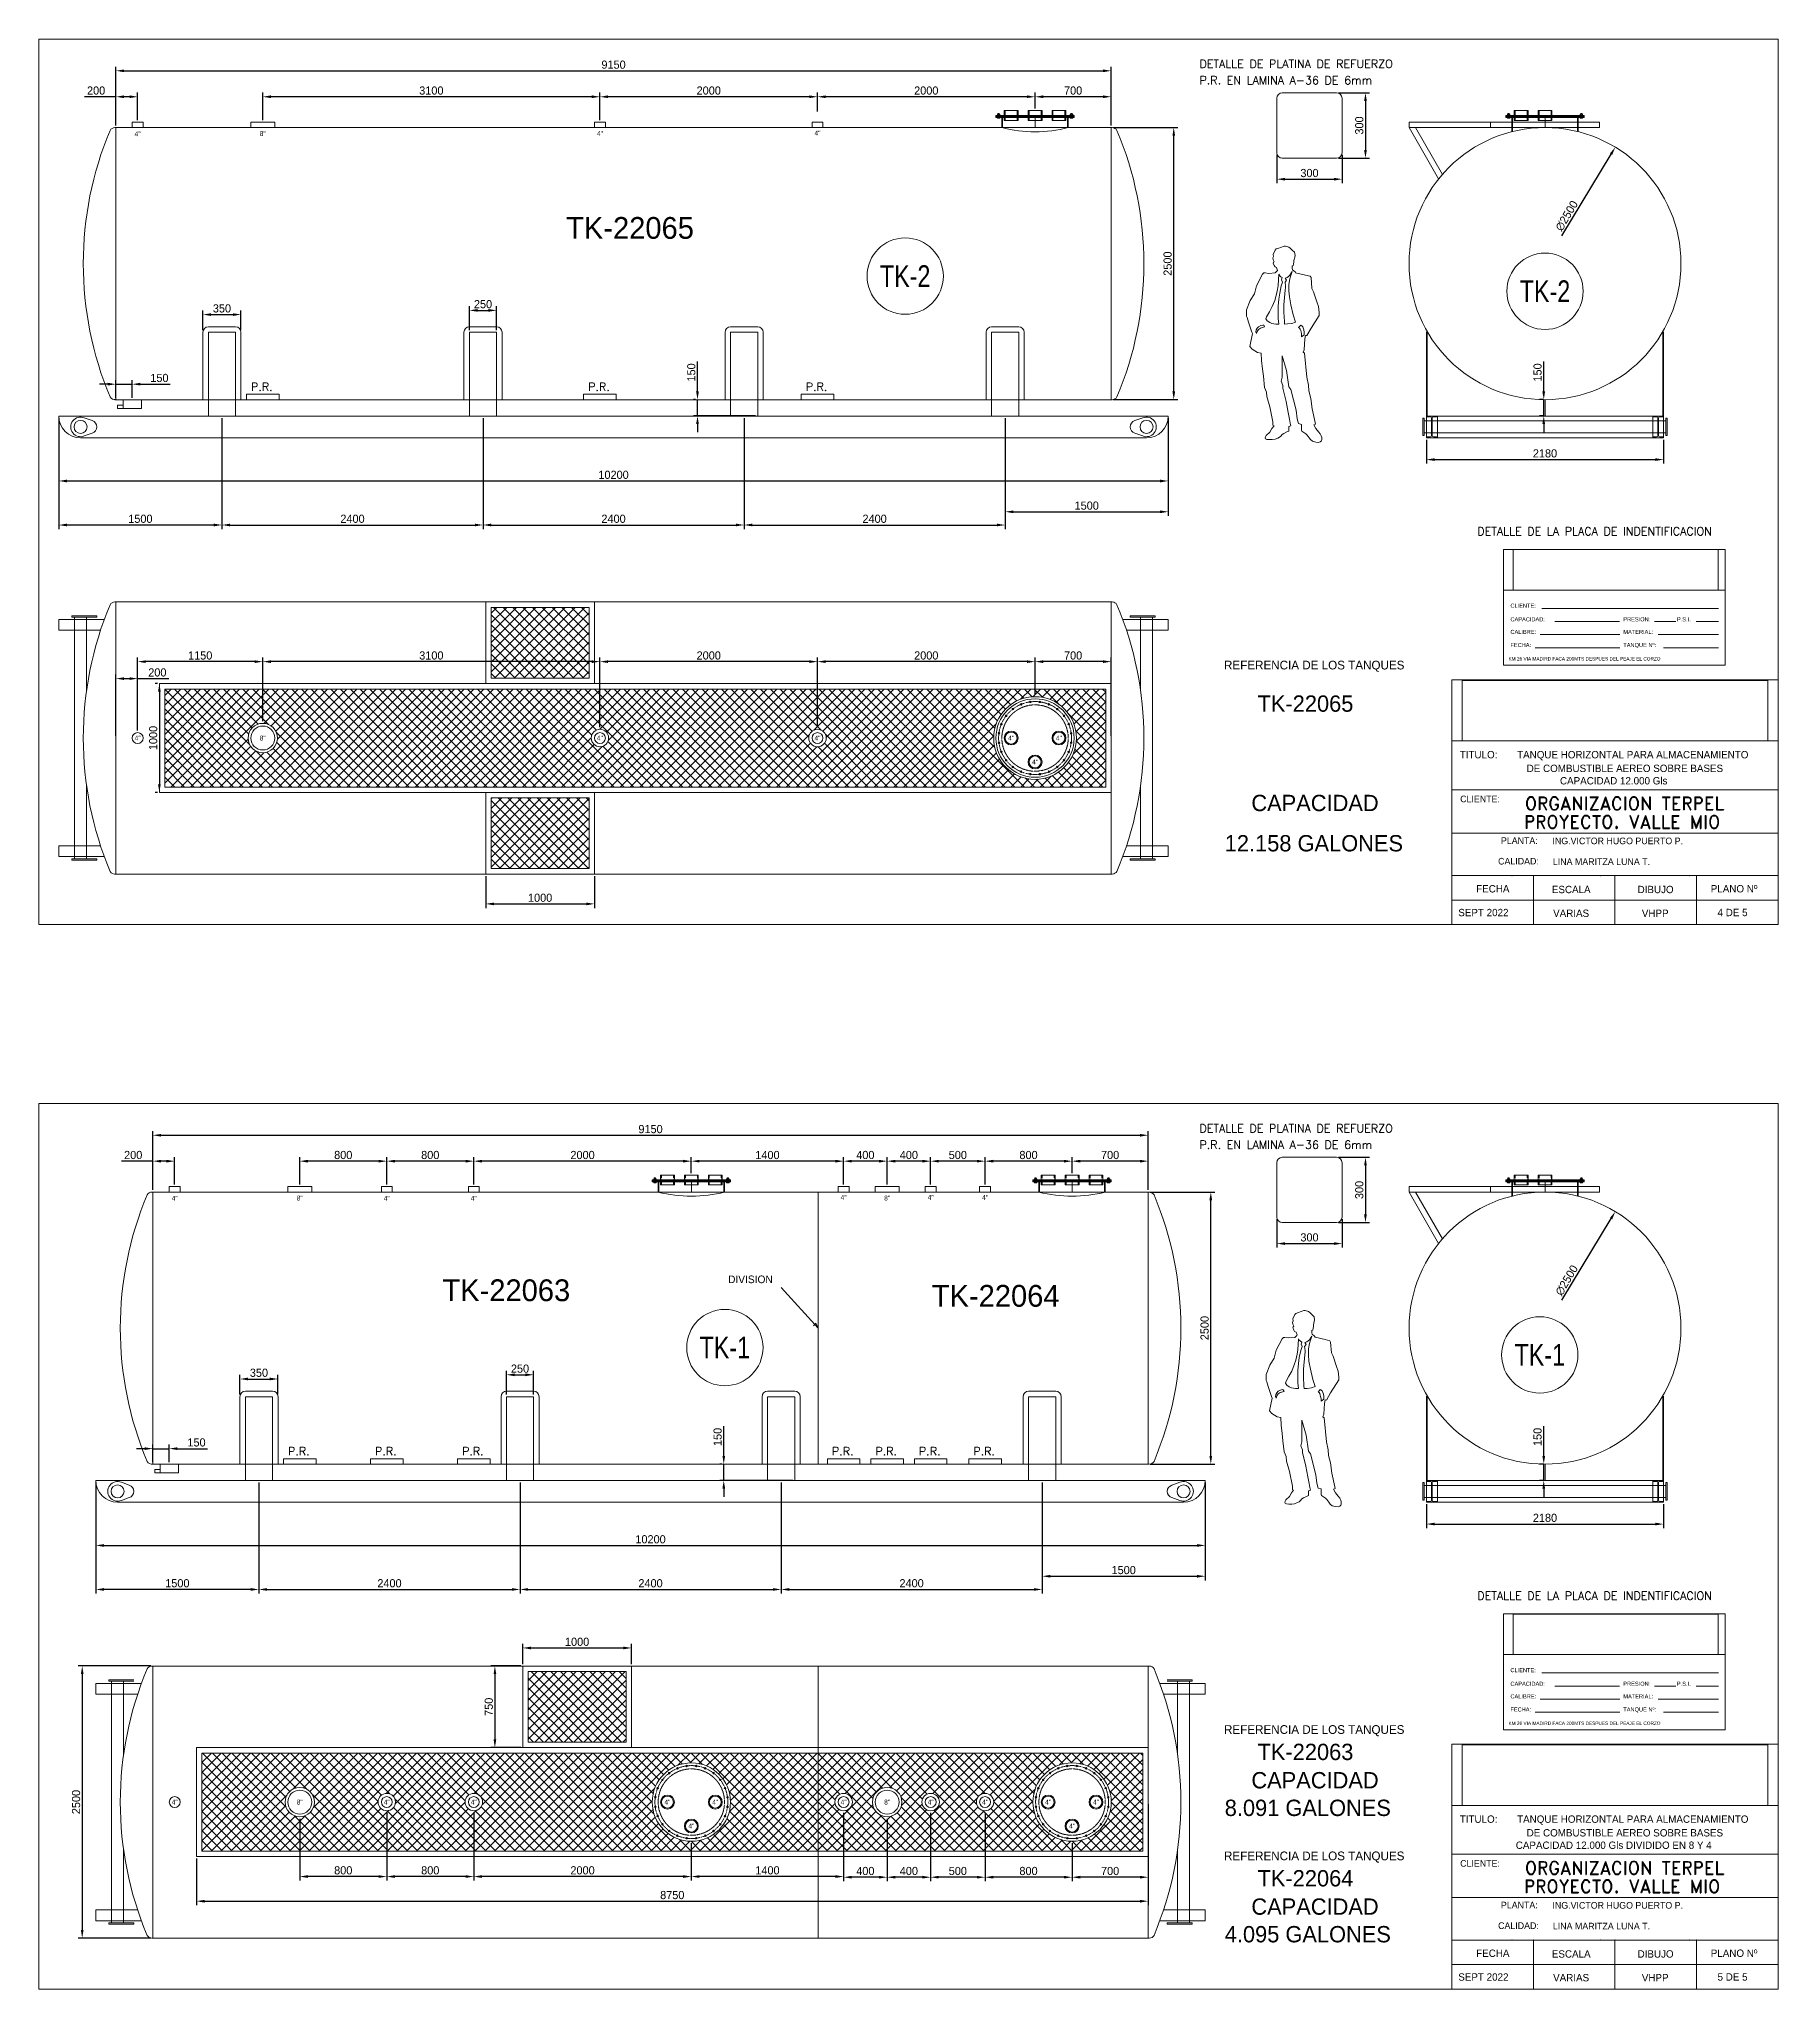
# Model space of a CAD drawing. Header units: millimetres. Extents: x 328839 to 396304, y 3800 to 39483.
# Drawn here: x 328839 to 344826, y 3800 to 21718 of the extents above; entities that cross this region are included whole.
import ezdxf
from ezdxf.enums import TextEntityAlignment as Align

# ---------------------------------------------------------------- set-up
doc = ezdxf.new("R2010")
doc.units = ezdxf.units.MM
doc.linetypes.add('ACAD_ISO02W100', pattern=[15, 12, -3])
doc.linetypes.add('CENTER', pattern=[2, 1.25, -0.25, 0.25, -0.25])
for name, color, linetype, lineweight in [('CENTER', 5, 'CENTER', 9), ('COTA', 2, 'Continuous', 9), ('cotas', 2, 'Continuous', 13), ('dibujo', 7, 'Continuous', 20), ('FIBRA', 3, 'Continuous', 20), ('invisible', 6, 'ACAD_ISO02W100', 9), ('ipe 200', 3, 'Continuous', 9), ('texto', 7, 'Continuous', 18), ('tubo de 4', 5, 'Continuous', 9)]:
    doc.layers.add(name, color=color, linetype=linetype, lineweight=lineweight)
doc.styles.add('ROMAND', font='romand')
doc.dimstyles.new('ISO-25', dxfattribs={"dimtxt": 75, "dimasz": 75, "dimexe": 37.5, "dimexo": 18.75, "dimgap": 19, "dimtad": 1, "dimtxsty": 'Standard', "dimcen": 75, "dimadec": 0, "dimazin": 0, "dimtfac": 1, "dimtmove": 0, "dimatfit": 3, "dimfxl": 1, "dimarcsym": 0})
picture_1 = doc.add_image_def('image1.jpg', size_in_pixel=(1415, 280))

msp = doc.modelspace()

# ---------------------------------------------------------------- texts
at = {"lineweight": 9}
for s, height, p in [('CLIENTE:', 37.5, (342366.557, 16492.178)), ('CAPACIDAD:', 37.5, (342366.557, 16367.002)), ('PRESION:', 37.5, (343404.408, 16367.002)), ('P.S.I.', 37.5, (343897.148, 16367.002)), ('CALIBRE:', 37.5, (342366.557, 16251.338)), ('FECHA:', 37.5, (342366.557, 16130.918)), ('TANQUE Nº:', 37.5, (343404.408, 16130.918)), ('MATERIAL:', 37.5, (343404.408, 16251.338)), (' KM 26 VIA MADIRD FACA 200MTS DESPUES DEL PEAJE EL CORZO ', 31.5, (342336.564, 16007.081)), ('CLIENTE:', 60.75, (341904.483, 14704.606)), ('PLANTA: ', 60.75, (342278.778, 14321.803)), ('ING.VICTOR HUGO PUERTO P.', 60.75, (342752.758, 14319.152)), ('CALIDAD:', 60.75, (342253.075, 14132.757)), ('LINA MARITZA LUNA T. ', 60.75, (342756.413, 14128.606)), ('FECHA', 67.5, (342051.556, 13875.872)), ('ESCALA', 67.5, (342747.188, 13869.337)), ('DIBUJO', 67.5, (343535.469, 13869.337)), ('PLANO Nº', 67.5, (344208.042, 13876.205)), ('SEPT 2022', 67.5, (341887.024, 13657.525)), ('VARIAS', 67.5, (342758.895, 13650.991)), ('VHPP', 67.5, (343574.493, 13650.991)), ('4 DE 5', 67.5, (344270.48, 13657.859)), ('CLIENTE:', 37.5, (342366.557, 6711.292)), ('CAPACIDAD:', 37.5, (342366.557, 6586.116)), ('CALIBRE:', 37.5, (342366.557, 6470.452)), ('PRESION:', 37.5, (343404.408, 6586.116)), ('MATERIAL:', 37.5, (343404.408, 6470.452)), ('P.S.I.', 37.5, (343897.148, 6586.116)), ('FECHA:', 37.5, (342366.557, 6350.032)), ('TANQUE Nº:', 37.5, (343404.408, 6350.032)), (' KM 26 VIA MADIRD FACA 200MTS DESPUES DEL PEAJE EL CORZO ', 31.5, (342336.564, 6226.195)), ('CLIENTE:', 60.75, (341904.483, 4923.72)), ('PLANTA: ', 60.75, (342278.778, 4540.917)), ('ING.VICTOR HUGO PUERTO P.', 60.75, (342752.758, 4538.266)), ('CALIDAD:', 60.75, (342253.075, 4351.871)), ('LINA MARITZA LUNA T. ', 60.75, (342756.413, 4347.72)), ('FECHA', 67.5, (342051.556, 4094.986)), ('ESCALA', 67.5, (342747.188, 4088.452)), ('DIBUJO', 67.5, (343535.469, 4088.452)), ('PLANO Nº', 67.5, (344208.042, 4095.32)), ('SEPT 2022', 67.5, (341887.024, 3876.639)), ('5 DE 5', 67.5, (344270.48, 3876.973)), ('VARIAS', 67.5, (342758.895, 3870.105)), ('VHPP', 67.5, (343574.493, 3870.105))]:
    msp.add_text(s, height=height, dxfattribs=at).set_placement(p)
for s, p in [('TITULO:', (342073.619, 15108.228)), ('TANQUE HORIZONTAL PARA ALMACENAMIENTO', (343491.057, 15108.228)), ('DE COMBUSTIBLE AEREO SOBRE BASES ', (343431.038, 14982.502)), ('CAPACIDAD 12.000 Gls', (343315.933, 14868.391)), ('TITULO:', (342073.619, 5327.342)), ('TANQUE HORIZONTAL PARA ALMACENAMIENTO', (343491.057, 5327.342)), ('DE COMBUSTIBLE AEREO SOBRE BASES ', (343431.038, 5201.616)), ('CAPACIDAD 12.000 Gls DIVIDIDO EN 8 Y 4', (343315.933, 5087.506))]:
    msp.add_text(s, height=67.5, dxfattribs=at).set_placement(p, align=Align.CENTER)
at = {"lineweight": 9, "style": 'ROMAND'}
for s, p in [('ORGANIZACION TERPEL', (342498.309, 14633.711)), ('PROYECTO. VALLE MIO', (342490.746, 14464.076)), ('ORGANIZACION TERPEL', (342498.309, 4852.825)), ('PROYECTO. VALLE MIO', (342490.746, 4683.19))]:
    msp.add_text(s, height=120, dxfattribs=at).set_placement(p)
at = {"layer": 'cotas', "lineweight": 13, "style": 'ROMAND'}
for s, p in [('DETALLE DE PLATINA DE REFUERZO', (339507.167, 21451.564)), ('P.R. EN LAMINA A-36 DE 6mm', (339507.167, 21301.384)), ('DETALLE DE PLATINA DE REFUERZO', (339507.167, 11670.678)), ('P.R. EN LAMINA A-36 DE 6mm', (339507.167, 11520.498))]:
    msp.add_text(s, height=75, dxfattribs=at).set_placement(p)
at = {"layer": 'cotas', "lineweight": 9, "width": 0.8}
for s, height, p in [('4"', 45, (329745.973, 20846.217)), ('8"', 45, (330895.973, 20848.756)), ('4"', 45, (333995.973, 20849.818)), ('4"', 45, (335995.973, 20854.192)), ('TK-2', 200, (336802.094, 19539.213)), ('TK-2', 200, (342684.401, 19399.907)), ('4"', 45, (329745.973, 15294.821)), ('8"', 45, (330895.973, 15294.821)), ('4"', 45, (333995.973, 15294.821)), ('4"', 45, (335995.973, 15294.821)), ('4"', 45, (337775.973, 15294.821)), ('4"', 45, (338215.973, 15294.821)), ('4"', 45, (337995.973, 15074.821)), ('4"', 45, (330086.444, 11065.332)), ('8"', 45, (331236.444, 11067.87)), ('4"', 45, (332036.444, 11065.332)), ('4"', 45, (332836.444, 11065.332)), ('4"', 45, (336236.444, 11073.306)), ('8"', 45, (336636.444, 11067.87)), ('4"', 45, (337036.444, 11073.306)), ('4"', 45, (337536.444, 11073.306)), ('TK-1', 200, (335144.273, 9693.927)), ('TK-1', 200, (342636.462, 9626.421)), ('4"', 45, (330086.444, 5517.66)), ('8"', 45, (331236.444, 5517.66)), ('4"', 45, (332036.444, 5517.66)), ('4"', 45, (332836.444, 5517.66)), ('4"', 45, (334616.444, 5517.66)), ('4"', 45, (335056.444, 5517.66)), ('4"', 45, (336236.444, 5517.66)), ('8"', 45, (336636.444, 5517.66)), ('4"', 45, (337036.444, 5517.66)), ('4"', 45, (337536.444, 5517.66)), ('4"', 45, (338116.444, 5517.66)), ('4"', 45, (338556.444, 5517.66)), ('4"', 45, (334836.444, 5297.66)), ('4"', 45, (338336.444, 5297.66))]:
    msp.add_text(s, height=height, dxfattribs=at).set_placement(p, align=Align.MIDDLE_CENTER)
at = {"layer": 'cotas', "lineweight": 9, "style": 'ROMAND'}
for p in [(342061.825, 17157.139), (342061.825, 7376.253)]:
    msp.add_text('DETALLE DE LA PLACA DE INDENTIFICACION', height=75, dxfattribs=at).set_placement(p)
at = {"layer": 'texto', "lineweight": 9}
for s, height, p in [('TK-22065', 200, (333685.179, 19882.12)), ('REFERENCIA DE LOS TANQUES', 80, (339733.534, 15925.105)), ('TK-22065', 150, (340041.656, 15536.449)), ('CAPACIDAD', 150, (339984.698, 14622.928)), ('12.158 GALONES', 150, (339739.975, 14253.034)), ('TK-22063', 200, (332547.984, 10120.438)), ('TK-22064', 200, (337046.568, 10069.353)), ('REFERENCIA DE LOS TANQUES', 80, (339733.534, 6144.219)), ('TK-22063', 150, (340041.656, 5903.771)), ('CAPACIDAD', 150, (339984.698, 5643.462)), ('8.091 GALONES', 150, (339739.975, 5389.682)), ('REFERENCIA DE LOS TANQUES', 80, (339733.534, 4983.139)), ('TK-22064', 150, (340041.656, 4742.691)), ('CAPACIDAD', 150, (339984.698, 4482.382)), ('4.095 GALONES', 150, (339739.975, 4228.602))]:
    msp.add_text(s, height=height, dxfattribs=at).set_placement(p)
at = {"layer": 'texto', "lineweight": 13, "style": 'ROMAND'}
for p in [(330787.839, 18484.701), (333887.839, 18484.701), (335887.839, 18484.701), (331128.31, 8703.816), (331928.31, 8703.816), (332728.31, 8703.816), (336128.31, 8703.816), (336528.31, 8703.816), (336928.31, 8703.816), (337428.31, 8703.816)]:
    msp.add_text('P.R.', height=75, dxfattribs=at).set_placement(p)
at = {"layer": 'texto', "lineweight": 13}
msp.add_text('DIVISION', height=70, dxfattribs=at).set_placement((335379.353, 10285.792), align=Align.CENTER)

# ---------------------------------------------------------------- blocks, each defined once
blk = doc.blocks.new('*D300')
at = {"layer": 'cotas', "color": 0, "lineweight": -2, "transparency": 16777216}
for p, q in [((337536, 5419), (337536, 4790)), ((338336, 5139), (338336, 4790)), ((338261, 4827), (337611, 4827))]:
    blk.add_line(p, q, dxfattribs=at)
at = {"layer": 'cotas', "color": 0, "transparency": 16777216}
for points in [[(337611, 4840), (337611, 4815), (337536, 4827)], [(338261, 4840), (338261, 4815), (338336, 4827)]]:
    blk.add_solid(points, dxfattribs=at)
at = {"layer": 'Defpoints', "color": 0, "transparency": 16777216}
for p in [(337536, 5438), (338336, 5158), (337536, 4827)]:
    blk.add_point(p, dxfattribs=at)
at = {"layer": 'cotas', "color": 0, "transparency": 16777216, "insert": (337936, 4884), "char_height": 75, "attachment_point": 5}
blk.add_mtext('800', dxfattribs=at)
blk = doc.blocks.new('*D301')
at = {"layer": 'cotas', "color": 0, "lineweight": -2, "transparency": 16777216}
for p, q in [((337036, 5419), (337036, 4790)), ((337536, 5419), (337536, 4790)), ((337461, 4827), (337111, 4827))]:
    blk.add_line(p, q, dxfattribs=at)
at = {"layer": 'cotas', "color": 0, "transparency": 16777216}
for points in [[(337111, 4840), (337111, 4815), (337036, 4827)], [(337461, 4840), (337461, 4815), (337536, 4827)]]:
    blk.add_solid(points, dxfattribs=at)
at = {"layer": 'Defpoints', "color": 0, "transparency": 16777216}
for p in [(337036, 5438), (337536, 5438), (337036, 4827)]:
    blk.add_point(p, dxfattribs=at)
at = {"layer": 'cotas', "color": 0, "transparency": 16777216, "insert": (337286, 4884), "char_height": 75, "attachment_point": 5}
blk.add_mtext('500', dxfattribs=at)
blk = doc.blocks.new('*D302')
at = {"layer": 'cotas', "color": 0, "lineweight": -2, "transparency": 16777216}
for p, q in [((337036, 5419), (337036, 4790)), ((336636, 5364), (336636, 4790)), ((336961, 4827), (336711, 4827))]:
    blk.add_line(p, q, dxfattribs=at)
at = {"layer": 'cotas', "color": 0, "transparency": 16777216}
for points in [[(336711, 4840), (336711, 4815), (336636, 4827)], [(336961, 4840), (336961, 4815), (337036, 4827)]]:
    blk.add_solid(points, dxfattribs=at)
at = {"layer": 'Defpoints', "color": 0, "transparency": 16777216}
for p in [(336636, 5383), (337036, 5438), (336636, 4827)]:
    blk.add_point(p, dxfattribs=at)
at = {"layer": 'cotas', "color": 0, "transparency": 16777216, "insert": (336836, 4884), "char_height": 75, "attachment_point": 5}
blk.add_mtext('400', dxfattribs=at)
blk = doc.blocks.new('*D303')
at = {"layer": 'cotas', "color": 0, "lineweight": -2, "transparency": 16777216}
for p, q in [((336236, 5419), (336236, 4790)), ((336636, 5364), (336636, 4790)), ((336561, 4827), (336311, 4827))]:
    blk.add_line(p, q, dxfattribs=at)
at = {"layer": 'cotas', "color": 0, "transparency": 16777216}
for points in [[(336311, 4840), (336311, 4815), (336236, 4827)], [(336561, 4840), (336561, 4815), (336636, 4827)]]:
    blk.add_solid(points, dxfattribs=at)
at = {"layer": 'Defpoints', "color": 0, "transparency": 16777216}
for p in [(336236, 5438), (336636, 5383), (336236, 4827)]:
    blk.add_point(p, dxfattribs=at)
at = {"layer": 'cotas', "color": 0, "transparency": 16777216, "insert": (336436, 4884), "char_height": 75, "attachment_point": 5}
blk.add_mtext('400', dxfattribs=at)
blk = doc.blocks.new('*D304')
at = {"layer": 'cotas', "color": 0, "lineweight": -2, "transparency": 16777216}
for p, q in [((336236, 5419), (336236, 4796)), ((334836, 5139), (334836, 4796)), ((336161, 4833), (334911, 4833))]:
    blk.add_line(p, q, dxfattribs=at)
at = {"layer": 'cotas', "color": 0, "transparency": 16777216}
for points in [[(334911, 4846), (334911, 4821), (334836, 4833)], [(336161, 4846), (336161, 4821), (336236, 4833)]]:
    blk.add_solid(points, dxfattribs=at)
at = {"layer": 'Defpoints', "color": 0, "transparency": 16777216}
for p in [(336236, 5438), (334836, 5158), (334836, 4833)]:
    blk.add_point(p, dxfattribs=at)
at = {"layer": 'cotas', "color": 0, "transparency": 16777216, "insert": (335536, 4890), "char_height": 75, "attachment_point": 5}
blk.add_mtext('1400', dxfattribs=at)
blk = doc.blocks.new('*D305')
at = {"layer": 'cotas', "color": 0, "lineweight": -2, "transparency": 16777216}
for p, q in [((332836, 5419), (332836, 4796)), ((334836, 5139), (334836, 4796)), ((334761, 4833), (332911, 4833))]:
    blk.add_line(p, q, dxfattribs=at)
at = {"layer": 'cotas', "color": 0, "transparency": 16777216}
for points in [[(332911, 4846), (332911, 4821), (332836, 4833)], [(334761, 4846), (334761, 4821), (334836, 4833)]]:
    blk.add_solid(points, dxfattribs=at)
at = {"layer": 'Defpoints', "color": 0, "transparency": 16777216}
for p in [(332836, 5438), (334836, 5158), (332836, 4833)]:
    blk.add_point(p, dxfattribs=at)
at = {"layer": 'cotas', "color": 0, "transparency": 16777216, "insert": (333836, 4890), "char_height": 75, "attachment_point": 5}
blk.add_mtext('2000', dxfattribs=at)
blk = doc.blocks.new('*D306')
at = {"layer": 'cotas', "color": 0, "lineweight": -2, "transparency": 16777216}
for p, q in [((332036, 5419), (332036, 4796)), ((332836, 5419), (332836, 4796)), ((332761, 4833), (332111, 4833))]:
    blk.add_line(p, q, dxfattribs=at)
at = {"layer": 'cotas', "color": 0, "transparency": 16777216}
for points in [[(332111, 4846), (332111, 4821), (332036, 4833)], [(332761, 4846), (332761, 4821), (332836, 4833)]]:
    blk.add_solid(points, dxfattribs=at)
at = {"layer": 'Defpoints', "color": 0, "transparency": 16777216}
for p in [(332036, 5438), (332836, 5438), (332036, 4833)]:
    blk.add_point(p, dxfattribs=at)
at = {"layer": 'cotas', "color": 0, "transparency": 16777216, "insert": (332436, 4890), "char_height": 75, "attachment_point": 5}
blk.add_mtext('800', dxfattribs=at)
blk = doc.blocks.new('*D307')
at = {"layer": 'cotas', "color": 0, "lineweight": -2, "transparency": 16777216}
for p, q in [((332036, 5419), (332036, 4796)), ((331236, 5364), (331236, 4796)), ((331961, 4833), (331311, 4833))]:
    blk.add_line(p, q, dxfattribs=at)
at = {"layer": 'cotas', "color": 0, "transparency": 16777216}
for points in [[(331311, 4846), (331311, 4821), (331236, 4833)], [(331961, 4846), (331961, 4821), (332036, 4833)]]:
    blk.add_solid(points, dxfattribs=at)
at = {"layer": 'Defpoints', "color": 0, "transparency": 16777216}
for p in [(331236, 5383), (332036, 5438), (331236, 4833)]:
    blk.add_point(p, dxfattribs=at)
at = {"layer": 'cotas', "color": 0, "transparency": 16777216, "insert": (331636, 4890), "char_height": 75, "attachment_point": 5}
blk.add_mtext('800', dxfattribs=at)
blk = doc.blocks.new('*D312')
at = {"layer": 'cotas', "color": 0, "lineweight": -2, "transparency": 16777216}
for p, q in [((329868, 6768), (329199, 6768)), ((329236, 6693), (329236, 4343)), ((329868, 4268), (329199, 4268))]:
    blk.add_line(p, q, dxfattribs=at)
at = {"layer": 'cotas', "color": 0, "transparency": 16777216}
for points in [[(329224, 6693), (329249, 6693), (329236, 6768)], [(329224, 4343), (329249, 4343), (329236, 4268)]]:
    blk.add_solid(points, dxfattribs=at)
at = {"layer": 'Defpoints', "color": 0, "transparency": 16777216}
for p in [(329886, 6768), (329236, 4268), (329886, 4268)]:
    blk.add_point(p, dxfattribs=at)
at = {"layer": 'cotas', "color": 0, "transparency": 16777216, "insert": (329180, 5518), "char_height": 75, "attachment_point": 5, "rotation": 90}
blk.add_mtext('2500', dxfattribs=at)
blk = doc.blocks.new('*D310')
at = {"layer": 'cotas', "color": 0, "lineweight": -2, "transparency": 16777216}
for p, q in [((339036, 5499), (339036, 4790)), ((338336, 5139), (338336, 4790)), ((338961, 4827), (338411, 4827))]:
    blk.add_line(p, q, dxfattribs=at)
at = {"layer": 'cotas', "color": 0, "transparency": 16777216}
for points in [[(338411, 4840), (338411, 4815), (338336, 4827)], [(338961, 4840), (338961, 4815), (339036, 4827)]]:
    blk.add_solid(points, dxfattribs=at)
at = {"layer": 'Defpoints', "color": 0, "transparency": 16777216}
for p in [(339036, 5518), (338336, 5158), (338336, 4827)]:
    blk.add_point(p, dxfattribs=at)
at = {"layer": 'cotas', "color": 0, "transparency": 16777216, "insert": (338686, 4884), "char_height": 75, "attachment_point": 5}
blk.add_mtext('700', dxfattribs=at)
blk = doc.blocks.new('*D311')
at = {"layer": 'cotas', "color": 0, "lineweight": -2, "transparency": 16777216}
for p, q in [((333268, 6768), (332993, 6768)), ((333030, 6693), (333030, 6093)), ((333268, 6018), (332993, 6018))]:
    blk.add_line(p, q, dxfattribs=at)
at = {"layer": 'cotas', "color": 0, "transparency": 16777216}
for points in [[(333018, 6693), (333043, 6693), (333030, 6768)], [(333018, 6093), (333043, 6093), (333030, 6018)]]:
    blk.add_solid(points, dxfattribs=at)
at = {"layer": 'Defpoints', "color": 0, "transparency": 16777216}
for p in [(333286, 6768), (333030, 6018), (333286, 6018)]:
    blk.add_point(p, dxfattribs=at)
at = {"layer": 'cotas', "color": 0, "transparency": 16777216, "insert": (332974, 6393), "char_height": 75, "attachment_point": 5, "rotation": 90}
blk.add_mtext('750', dxfattribs=at)
blk = doc.blocks.new('*D314')
at = {"layer": 'cotas', "color": 0, "lineweight": -2, "transparency": 16777216}
for p, q in [((338336, 11298), (338336, 11444)), ((338961, 11407), (338411, 11407)), ((339036, 11192), (339036, 11444))]:
    blk.add_line(p, q, dxfattribs=at)
at = {"layer": 'cotas', "color": 0, "transparency": 16777216}
for points in [[(338411, 11419), (338411, 11394), (338336, 11407)], [(338961, 11419), (338961, 11394), (339036, 11407)]]:
    blk.add_solid(points, dxfattribs=at)
at = {"layer": 'Defpoints', "color": 0, "transparency": 16777216}
for p in [(338336, 11407), (338336, 11279), (339036, 11173)]:
    blk.add_point(p, dxfattribs=at)
at = {"layer": 'cotas', "color": 0, "transparency": 16777216, "insert": (338686, 11463), "char_height": 75, "attachment_point": 5}
blk.add_mtext('700', dxfattribs=at)
blk = doc.blocks.new('*D315')
at = {"layer": 'cotas', "color": 0, "lineweight": -2, "transparency": 16777216}
for p, q in [((337536, 11192), (337536, 11444)), ((338261, 11407), (337611, 11407)), ((338336, 11298), (338336, 11444))]:
    blk.add_line(p, q, dxfattribs=at)
at = {"layer": 'cotas', "color": 0, "transparency": 16777216}
for points in [[(337611, 11419), (337611, 11394), (337536, 11407)], [(338261, 11419), (338261, 11394), (338336, 11407)]]:
    blk.add_solid(points, dxfattribs=at)
at = {"layer": 'Defpoints', "color": 0, "transparency": 16777216}
for p in [(337536, 11407), (337536, 11173), (338336, 11279)]:
    blk.add_point(p, dxfattribs=at)
at = {"layer": 'cotas', "color": 0, "transparency": 16777216, "insert": (337936, 11463), "char_height": 75, "attachment_point": 5}
blk.add_mtext('800', dxfattribs=at)
blk = doc.blocks.new('*D316')
at = {"layer": 'cotas', "color": 0, "lineweight": -2, "transparency": 16777216}
for p, q in [((337036, 11192), (337036, 11444)), ((337461, 11407), (337111, 11407)), ((337536, 11192), (337536, 11444))]:
    blk.add_line(p, q, dxfattribs=at)
at = {"layer": 'cotas', "color": 0, "transparency": 16777216}
for points in [[(337111, 11419), (337111, 11394), (337036, 11407)], [(337461, 11419), (337461, 11394), (337536, 11407)]]:
    blk.add_solid(points, dxfattribs=at)
at = {"layer": 'Defpoints', "color": 0, "transparency": 16777216}
for p in [(337036, 11407), (337036, 11173), (337536, 11173)]:
    blk.add_point(p, dxfattribs=at)
at = {"layer": 'cotas', "color": 0, "transparency": 16777216, "insert": (337286, 11463), "char_height": 75, "attachment_point": 5}
blk.add_mtext('500', dxfattribs=at)
blk = doc.blocks.new('*D317')
at = {"layer": 'cotas', "color": 0, "lineweight": -2, "transparency": 16777216}
for p, q in [((331236, 11192), (331236, 11444)), ((331961, 11407), (331311, 11407)), ((332036, 11192), (332036, 11444))]:
    blk.add_line(p, q, dxfattribs=at)
at = {"layer": 'cotas', "color": 0, "transparency": 16777216}
for points in [[(331311, 11419), (331311, 11394), (331236, 11407)], [(331961, 11419), (331961, 11394), (332036, 11407)]]:
    blk.add_solid(points, dxfattribs=at)
at = {"layer": 'Defpoints', "color": 0, "transparency": 16777216}
for p in [(331236, 11407), (331236, 11173), (332036, 11173)]:
    blk.add_point(p, dxfattribs=at)
at = {"layer": 'cotas', "color": 0, "transparency": 16777216, "insert": (331636, 11463), "char_height": 75, "attachment_point": 5}
blk.add_mtext('800', dxfattribs=at)
blk = doc.blocks.new('*D318')
at = {"layer": 'cotas', "color": 0, "lineweight": -2, "transparency": 16777216}
for p, q in [((329886, 11407), (329598, 11407)), ((329886, 11142), (329886, 11444)), ((330011, 11407), (329961, 11407)), ((330086, 11192), (330086, 11444))]:
    blk.add_line(p, q, dxfattribs=at)
at = {"layer": 'cotas', "color": 0, "transparency": 16777216}
for points in [[(329961, 11419), (329961, 11394), (329886, 11407)], [(330011, 11419), (330011, 11394), (330086, 11407)]]:
    blk.add_solid(points, dxfattribs=at)
at = {"layer": 'Defpoints', "color": 0, "transparency": 16777216}
for p in [(329886, 11407), (329886, 11123), (330086, 11173)]:
    blk.add_point(p, dxfattribs=at)
at = {"layer": 'cotas', "color": 0, "transparency": 16777216, "insert": (329705, 11463), "char_height": 75, "attachment_point": 5}
blk.add_mtext('200', dxfattribs=at)
blk = doc.blocks.new('*D319')
at = {"layer": 'cotas', "color": 0, "lineweight": -2, "transparency": 16777216}
for p, q in [((329886, 8642), (329886, 8803)), ((330036, 8642), (330036, 8803)), ((329811, 8765), (329736, 8765)), ((329886, 8765), (330036, 8765)), ((330111, 8765), (330387, 8765))]:
    blk.add_line(p, q, dxfattribs=at)
at = {"layer": 'cotas', "color": 0, "transparency": 16777216}
for points in [[(329811, 8778), (329811, 8753), (329886, 8765)], [(330111, 8778), (330111, 8753), (330036, 8765)]]:
    blk.add_solid(points, dxfattribs=at)
at = {"layer": 'Defpoints', "color": 0, "transparency": 16777216}
for p in [(329886, 8623), (330036, 8765), (330036, 8623)]:
    blk.add_point(p, dxfattribs=at)
at = {"layer": 'cotas', "color": 0, "transparency": 16777216, "insert": (330287, 8822), "char_height": 75, "attachment_point": 5}
blk.add_mtext('150', dxfattribs=at)
blk = doc.blocks.new('*D320')
at = {"layer": 'cotas', "color": 0, "lineweight": -2, "transparency": 16777216}
for p, q in [((329361, 8454), (329361, 7838)), ((339561, 8454), (339561, 7838)), ((329436, 7876), (339486, 7876))]:
    blk.add_line(p, q, dxfattribs=at)
at = {"layer": 'cotas', "color": 0, "transparency": 16777216}
for points in [[(329436, 7888), (329436, 7863), (329361, 7876)], [(339486, 7888), (339486, 7863), (339561, 7876)]]:
    blk.add_solid(points, dxfattribs=at)
at = {"layer": 'Defpoints', "color": 0, "transparency": 16777216}
for p in [(329361, 8473), (339561, 8473), (339561, 7876)]:
    blk.add_point(p, dxfattribs=at)
at = {"layer": 'cotas', "color": 0, "transparency": 16777216, "insert": (334461, 7932), "char_height": 75, "attachment_point": 5}
blk.add_mtext('10200', dxfattribs=at)
blk = doc.blocks.new('*D321')
at = {"layer": 'cotas', "color": 0, "lineweight": -2, "transparency": 16777216}
for p, q in [((330861, 8454), (330861, 7434)), ((333261, 8454), (333261, 7434)), ((330936, 7471), (333186, 7471))]:
    blk.add_line(p, q, dxfattribs=at)
at = {"layer": 'cotas', "color": 0, "transparency": 16777216}
for points in [[(330936, 7484), (330936, 7459), (330861, 7471)], [(333186, 7484), (333186, 7459), (333261, 7471)]]:
    blk.add_solid(points, dxfattribs=at)
at = {"layer": 'Defpoints', "color": 0, "transparency": 16777216}
for p in [(330861, 8473), (333261, 8473), (333261, 7471)]:
    blk.add_point(p, dxfattribs=at)
at = {"layer": 'cotas', "color": 0, "transparency": 16777216, "insert": (332061, 7528), "char_height": 75, "attachment_point": 5}
blk.add_mtext('2400', dxfattribs=at)
blk = doc.blocks.new('*D322')
at = {"layer": 'cotas', "color": 0, "lineweight": -2, "transparency": 16777216}
for p, q in [((329361, 8454), (329361, 7434)), ((330861, 8454), (330861, 7434)), ((330786, 7471), (329436, 7471))]:
    blk.add_line(p, q, dxfattribs=at)
at = {"layer": 'cotas', "color": 0, "transparency": 16777216}
for points in [[(329436, 7484), (329436, 7459), (329361, 7471)], [(330786, 7484), (330786, 7459), (330861, 7471)]]:
    blk.add_solid(points, dxfattribs=at)
at = {"layer": 'Defpoints', "color": 0, "transparency": 16777216}
for p in [(329361, 8473), (330861, 8473), (329361, 7471)]:
    blk.add_point(p, dxfattribs=at)
at = {"layer": 'cotas', "color": 0, "transparency": 16777216, "insert": (330111, 7528), "char_height": 75, "attachment_point": 5}
blk.add_mtext('1500', dxfattribs=at)
blk = doc.blocks.new('*D323')
at = {"layer": 'cotas', "color": 0, "lineweight": -2, "transparency": 16777216}
for p, q in [((338061, 8454), (338061, 7555)), ((339561, 8454), (339561, 7555)), ((338136, 7593), (339486, 7593))]:
    blk.add_line(p, q, dxfattribs=at)
at = {"layer": 'cotas', "color": 0, "transparency": 16777216}
for points in [[(338136, 7605), (338136, 7580), (338061, 7593)], [(339486, 7605), (339486, 7580), (339561, 7593)]]:
    blk.add_solid(points, dxfattribs=at)
at = {"layer": 'Defpoints', "color": 0, "transparency": 16777216}
for p in [(338061, 8473), (339561, 8473), (339561, 7593)]:
    blk.add_point(p, dxfattribs=at)
at = {"layer": 'cotas', "color": 0, "transparency": 16777216, "insert": (338811, 7649), "char_height": 75, "attachment_point": 5}
blk.add_mtext('1500', dxfattribs=at)
blk = doc.blocks.new('*D324')
at = {"layer": 'cotas', "color": 0, "lineweight": -2, "transparency": 16777216}
for p, q in [((333261, 8454), (333261, 7434)), ((335661, 8454), (335661, 7434)), ((333336, 7471), (335586, 7471))]:
    blk.add_line(p, q, dxfattribs=at)
at = {"layer": 'cotas', "color": 0, "transparency": 16777216}
for points in [[(333336, 7484), (333336, 7459), (333261, 7471)], [(335586, 7484), (335586, 7459), (335661, 7471)]]:
    blk.add_solid(points, dxfattribs=at)
at = {"layer": 'Defpoints', "color": 0, "transparency": 16777216}
for p in [(333261, 8473), (335661, 8473), (335661, 7471)]:
    blk.add_point(p, dxfattribs=at)
at = {"layer": 'cotas', "color": 0, "transparency": 16777216, "insert": (334461, 7528), "char_height": 75, "attachment_point": 5}
blk.add_mtext('2400', dxfattribs=at)
blk = doc.blocks.new('*D325')
at = {"layer": 'cotas', "color": 0, "lineweight": -2, "transparency": 16777216}
for p, q in [((335661, 8454), (335661, 7434)), ((338061, 8454), (338061, 7434)), ((335736, 7471), (337986, 7471))]:
    blk.add_line(p, q, dxfattribs=at)
at = {"layer": 'cotas', "color": 0, "transparency": 16777216}
for points in [[(335736, 7484), (335736, 7459), (335661, 7471)], [(337986, 7484), (337986, 7459), (338061, 7471)]]:
    blk.add_solid(points, dxfattribs=at)
at = {"layer": 'Defpoints', "color": 0, "transparency": 16777216}
for p in [(335661, 8473), (338061, 8473), (338061, 7471)]:
    blk.add_point(p, dxfattribs=at)
at = {"layer": 'cotas', "color": 0, "transparency": 16777216, "insert": (336861, 7528), "char_height": 75, "attachment_point": 5}
blk.add_mtext('2400', dxfattribs=at)
blk = doc.blocks.new('*D326')
at = {"layer": 'COTA', "color": 0, "lineweight": -2, "transparency": 16777216}
for p, q in [((329886, 11142), (329886, 11682)), ((339036, 11142), (339036, 11682)), ((329961, 11645), (338961, 11645))]:
    blk.add_line(p, q, dxfattribs=at)
at = {"layer": 'COTA', "color": 0, "transparency": 16777216}
for points in [[(329961, 11657), (329961, 11632), (329886, 11645)], [(338961, 11657), (338961, 11632), (339036, 11645)]]:
    blk.add_solid(points, dxfattribs=at)
at = {"layer": 'Defpoints', "color": 0, "transparency": 16777216}
for p in [(339036, 11645), (329886, 11123), (339036, 11123)]:
    blk.add_point(p, dxfattribs=at)
at = {"layer": 'COTA', "color": 0, "transparency": 16777216, "insert": (334461, 11701), "char_height": 75, "attachment_point": 5}
blk.add_mtext('9150', dxfattribs=at)
blk = doc.blocks.new('*D327')
at = {"layer": 'COTA', "color": 0, "lineweight": -2, "transparency": 16777216}
for p, q in [((339055, 11123), (339649, 11123)), ((339612, 8698), (339612, 11048)), ((339055, 8623), (339649, 8623))]:
    blk.add_line(p, q, dxfattribs=at)
at = {"layer": 'COTA', "color": 0, "transparency": 16777216}
for points in [[(339599, 11048), (339624, 11048), (339612, 11123)], [(339599, 8698), (339624, 8698), (339612, 8623)]]:
    blk.add_solid(points, dxfattribs=at)
at = {"layer": 'Defpoints', "color": 0, "transparency": 16777216}
for p in [(339036, 11123), (339612, 11123), (339036, 8623)]:
    blk.add_point(p, dxfattribs=at)
at = {"layer": 'COTA', "color": 0, "transparency": 16777216, "insert": (339555, 9873), "char_height": 75, "attachment_point": 5, "rotation": 90}
blk.add_mtext('2500', dxfattribs=at)
blk = doc.blocks.new('*D328')
at = {"layer": 'COTA', "color": 0, "lineweight": -2, "transparency": 16777216}
for p, q in [((330686, 9262), (330686, 9443)), ((330761, 9405), (330961, 9405)), ((331036, 9262), (331036, 9443))]:
    blk.add_line(p, q, dxfattribs=at)
at = {"layer": 'COTA', "color": 0, "transparency": 16777216}
for points in [[(330761, 9418), (330761, 9393), (330686, 9405)], [(330961, 9418), (330961, 9393), (331036, 9405)]]:
    blk.add_solid(points, dxfattribs=at)
at = {"layer": 'Defpoints', "color": 0, "transparency": 16777216}
for p in [(331036, 9405), (330686, 9243), (331036, 9243)]:
    blk.add_point(p, dxfattribs=at)
at = {"layer": 'COTA', "color": 0, "transparency": 16777216, "insert": (330861, 9462), "char_height": 75, "attachment_point": 5}
blk.add_mtext('350', dxfattribs=at)
blk = doc.blocks.new('*D329')
at = {"layer": 'COTA', "color": 0, "lineweight": -2, "transparency": 16777216}
for p, q in [((333136, 9262), (333136, 9481)), ((333211, 9444), (333311, 9444)), ((333386, 9262), (333386, 9481))]:
    blk.add_line(p, q, dxfattribs=at)
at = {"layer": 'COTA', "color": 0, "transparency": 16777216}
for points in [[(333211, 9456), (333211, 9431), (333136, 9444)], [(333311, 9456), (333311, 9431), (333386, 9444)]]:
    blk.add_solid(points, dxfattribs=at)
at = {"layer": 'Defpoints', "color": 0, "transparency": 16777216}
for p in [(333386, 9444), (333136, 9243), (333386, 9243)]:
    blk.add_point(p, dxfattribs=at)
at = {"layer": 'COTA', "color": 0, "transparency": 16777216, "insert": (333261, 9500), "char_height": 75, "attachment_point": 5}
blk.add_mtext('250', dxfattribs=at)
blk = doc.blocks.new('*D330')
at = {"layer": 'COTA', "color": 0, "lineweight": -2, "transparency": 16777216}
for p, q in [((335134, 8698), (335134, 8973)), ((335116, 8623), (335097, 8623)), ((335134, 8473), (335134, 8623)), ((335768, 8473), (335097, 8473)), ((335134, 8398), (335134, 8323))]:
    blk.add_line(p, q, dxfattribs=at)
at = {"layer": 'COTA', "color": 0, "transparency": 16777216}
for points in [[(335122, 8698), (335147, 8698), (335134, 8623)], [(335122, 8398), (335147, 8398), (335134, 8473)]]:
    blk.add_solid(points, dxfattribs=at)
at = {"layer": 'Defpoints', "color": 0, "transparency": 16777216}
for p in [(335134, 8623), (335134, 8623), (335786, 8473)]:
    blk.add_point(p, dxfattribs=at)
at = {"layer": 'COTA', "color": 0, "transparency": 16777216, "insert": (335078, 8873), "char_height": 75, "attachment_point": 5, "rotation": 90}
blk.add_mtext('150', dxfattribs=at)
blk = doc.blocks.new('*D331')
at = {"layer": 'COTA', "color": 0, "lineweight": -2, "transparency": 16777216}
for p, q in [((336636, 11192), (336636, 11444)), ((336961, 11407), (336711, 11407)), ((337036, 11192), (337036, 11444))]:
    blk.add_line(p, q, dxfattribs=at)
at = {"layer": 'COTA', "color": 0, "transparency": 16777216}
for points in [[(336711, 11419), (336711, 11394), (336636, 11407)], [(336961, 11419), (336961, 11394), (337036, 11407)]]:
    blk.add_solid(points, dxfattribs=at)
at = {"layer": 'Defpoints', "color": 0, "transparency": 16777216}
for p in [(336636, 11407), (336636, 11173), (337036, 11173)]:
    blk.add_point(p, dxfattribs=at)
at = {"layer": 'COTA', "color": 0, "transparency": 16777216, "insert": (336836, 11463), "char_height": 75, "attachment_point": 5}
blk.add_mtext('400', dxfattribs=at)
blk = doc.blocks.new('*D332')
at = {"layer": 'COTA', "color": 0, "lineweight": -2, "transparency": 16777216}
for p, q in [((336236, 11192), (336236, 11444)), ((336561, 11407), (336311, 11407)), ((336636, 11192), (336636, 11444))]:
    blk.add_line(p, q, dxfattribs=at)
at = {"layer": 'COTA', "color": 0, "transparency": 16777216}
for points in [[(336311, 11419), (336311, 11394), (336236, 11407)], [(336561, 11419), (336561, 11394), (336636, 11407)]]:
    blk.add_solid(points, dxfattribs=at)
at = {"layer": 'Defpoints', "color": 0, "transparency": 16777216}
for p in [(336236, 11407), (336236, 11173), (336636, 11173)]:
    blk.add_point(p, dxfattribs=at)
at = {"layer": 'COTA', "color": 0, "transparency": 16777216, "insert": (336436, 11463), "char_height": 75, "attachment_point": 5}
blk.add_mtext('400', dxfattribs=at)
blk = doc.blocks.new('*D333')
at = {"layer": 'COTA', "color": 0, "lineweight": -2, "transparency": 16777216}
for p, q in [((334836, 11298), (334836, 11444)), ((336161, 11407), (334911, 11407)), ((336236, 11192), (336236, 11444))]:
    blk.add_line(p, q, dxfattribs=at)
at = {"layer": 'COTA', "color": 0, "transparency": 16777216}
for points in [[(334911, 11419), (334911, 11394), (334836, 11407)], [(336161, 11419), (336161, 11394), (336236, 11407)]]:
    blk.add_solid(points, dxfattribs=at)
at = {"layer": 'Defpoints', "color": 0, "transparency": 16777216}
for p in [(334836, 11407), (334836, 11279), (336236, 11173)]:
    blk.add_point(p, dxfattribs=at)
at = {"layer": 'COTA', "color": 0, "transparency": 16777216, "insert": (335536, 11463), "char_height": 75, "attachment_point": 5}
blk.add_mtext('1400', dxfattribs=at)
blk = doc.blocks.new('*D335')
at = {"layer": 'COTA', "color": 0, "lineweight": -2, "transparency": 16777216}
for p, q in [((332836, 11192), (332836, 11444)), ((334761, 11407), (332911, 11407)), ((334836, 11298), (334836, 11444))]:
    blk.add_line(p, q, dxfattribs=at)
at = {"layer": 'COTA', "color": 0, "transparency": 16777216}
for points in [[(332911, 11419), (332911, 11394), (332836, 11407)], [(334761, 11419), (334761, 11394), (334836, 11407)]]:
    blk.add_solid(points, dxfattribs=at)
at = {"layer": 'Defpoints', "color": 0, "transparency": 16777216}
for p in [(332836, 11407), (332836, 11173), (334836, 11279)]:
    blk.add_point(p, dxfattribs=at)
at = {"layer": 'COTA', "color": 0, "transparency": 16777216, "insert": (333836, 11463), "char_height": 75, "attachment_point": 5}
blk.add_mtext('2000', dxfattribs=at)
blk = doc.blocks.new('*D336')
at = {"layer": 'COTA', "color": 0, "lineweight": -2, "transparency": 16777216}
for p, q in [((332036, 11192), (332036, 11444)), ((332761, 11407), (332111, 11407)), ((332836, 11192), (332836, 11444))]:
    blk.add_line(p, q, dxfattribs=at)
at = {"layer": 'COTA', "color": 0, "transparency": 16777216}
for points in [[(332111, 11419), (332111, 11394), (332036, 11407)], [(332761, 11419), (332761, 11394), (332836, 11407)]]:
    blk.add_solid(points, dxfattribs=at)
at = {"layer": 'Defpoints', "color": 0, "transparency": 16777216}
for p in [(332036, 11407), (332036, 11173), (332836, 11173)]:
    blk.add_point(p, dxfattribs=at)
at = {"layer": 'COTA', "color": 0, "transparency": 16777216, "insert": (332436, 11463), "char_height": 75, "attachment_point": 5}
blk.add_mtext('800', dxfattribs=at)
blk = doc.blocks.new('*D338')
at = {"layer": 'COTA', "color": 0, "lineweight": -2, "transparency": 16777216}
for p, q in [((340219, 10874), (340219, 10612)), ((340819, 10874), (340819, 10612)), ((340294, 10649), (340744, 10649))]:
    blk.add_line(p, q, dxfattribs=at)
at = {"layer": 'COTA', "color": 0, "transparency": 16777216}
for points in [[(340294, 10662), (340294, 10637), (340219, 10649)], [(340744, 10662), (340744, 10637), (340819, 10649)]]:
    blk.add_solid(points, dxfattribs=at)
at = {"layer": 'Defpoints', "color": 0, "transparency": 16777216}
for p in [(340219, 10892), (340819, 10892), (340819, 10649)]:
    blk.add_point(p, dxfattribs=at)
at = {"layer": 'COTA', "color": 0, "transparency": 16777216, "insert": (340519, 10706), "char_height": 75, "attachment_point": 5}
blk.add_mtext('300', dxfattribs=at)
blk = doc.blocks.new('*D339')
at = {"layer": 'COTA', "color": 0, "lineweight": -2, "transparency": 16777216}
for p, q in [((340787, 11442), (341071, 11442)), ((341034, 11367), (341034, 10917)), ((340787, 10842), (341071, 10842))]:
    blk.add_line(p, q, dxfattribs=at)
at = {"layer": 'COTA', "color": 0, "transparency": 16777216}
for points in [[(341021, 11367), (341046, 11367), (341034, 11442)], [(341021, 10917), (341046, 10917), (341034, 10842)]]:
    blk.add_solid(points, dxfattribs=at)
at = {"layer": 'Defpoints', "color": 0, "transparency": 16777216}
for p in [(340769, 11442), (340769, 10842), (341034, 10842)]:
    blk.add_point(p, dxfattribs=at)
at = {"layer": 'COTA', "color": 0, "transparency": 16777216, "insert": (340977, 11142), "char_height": 75, "attachment_point": 5, "rotation": 90}
blk.add_mtext('300', dxfattribs=at)
blk = doc.blocks.new('*D337')
at = {"layer": 'cotas', "color": 0, "lineweight": -2, "transparency": 16777216}
blk.add_line((342838, 10128), (343292, 10879), dxfattribs=at)
at = {"layer": 'cotas', "color": 0, "transparency": 16777216}
blk.add_solid([(343281, 10885), (343302, 10872), (343330, 10943)], dxfattribs=at)
at = {"layer": 'Defpoints', "color": 0, "transparency": 16777216}
for p in [(343330, 10943), (342038, 8803)]:
    blk.add_point(p, dxfattribs=at)
at = {"layer": 'cotas', "color": 0, "transparency": 16777216, "insert": (342884, 10312), "char_height": 75, "attachment_point": 5, "rotation": 58.8778}
blk.add_mtext('∅2500', dxfattribs=at)
blk = doc.blocks.new('*D340')
at = {"layer": 'COTA', "color": 0, "lineweight": -2, "transparency": 16777216}
for p, q in [((341594, 8254), (341594, 8035)), ((343774, 8254), (343774, 8035)), ((341669, 8072), (343699, 8072))]:
    blk.add_line(p, q, dxfattribs=at)
at = {"layer": 'COTA', "color": 0, "transparency": 16777216}
for points in [[(341669, 8085), (341669, 8060), (341594, 8072)], [(343699, 8085), (343699, 8060), (343774, 8072)]]:
    blk.add_solid(points, dxfattribs=at)
at = {"layer": 'Defpoints', "color": 0, "transparency": 16777216}
for p in [(341594, 8273), (343774, 8273), (343774, 8072)]:
    blk.add_point(p, dxfattribs=at)
at = {"layer": 'COTA', "color": 0, "transparency": 16777216, "insert": (342684, 8129), "char_height": 75, "attachment_point": 5}
blk.add_mtext('2180', dxfattribs=at)
blk = doc.blocks.new('*D341')
at = {"layer": 'COTA', "color": 0, "lineweight": -2, "transparency": 16777216}
for p, q in [((342673, 8698), (342673, 8973)), ((342666, 8623), (342635, 8623)), ((342673, 8473), (342673, 8623)), ((342666, 8473), (342635, 8473)), ((342673, 8398), (342673, 8323))]:
    blk.add_line(p, q, dxfattribs=at)
at = {"layer": 'COTA', "color": 0, "transparency": 16777216}
for points in [[(342660, 8698), (342685, 8698), (342673, 8623)], [(342660, 8398), (342685, 8398), (342673, 8473)]]:
    blk.add_solid(points, dxfattribs=at)
at = {"layer": 'Defpoints', "color": 0, "transparency": 16777216}
for p in [(342673, 8623), (342684, 8623), (342684, 8473)]:
    blk.add_point(p, dxfattribs=at)
at = {"layer": 'COTA', "color": 0, "transparency": 16777216, "insert": (342616, 8873), "char_height": 75, "attachment_point": 5, "rotation": 90}
blk.add_mtext('150', dxfattribs=at)
blk = doc.blocks.new('hombre')
at = {"color": 0, "linetype": 'Continuous'}
for points in [[(-7.6, 8), (-8.7, 8.5), (-8.7, 11.8), (-11.4, 25.4), (-14.2, 34.9), (-14.5, 39), (-16.3, 43.3), (-17.4, 53.5), (-18.1, 60.1), (-19.2, 67.9), (-19.4, 74.9), (-22.7, 75.5), (-27.6, 78.5), (-29.9, 81), (-27.4, 92.8), (-28.1, 94.1), (-31.1, 103.4), (-32.4, 107.7), (-33, 108.9), (-33, 114.5), (-29.4, 123.1), (-25.6, 129.3), (-23.7, 136.7), (-18.1, 147.3), (-16.9, 148.5), (-15.7, 148.5), (-12.4, 148.1), (-6.4, 148.5), (-4.8, 150.3), (-4.3, 150.8), (-5.2, 153.4), (-6.7, 154), (-7.5, 155.2), (-8.4, 157.5), (-8.1, 158.3), (-7.5, 158.8), (-8.4, 160.6), (-8.8, 162.3), (-8.1, 163.7), (-8.3, 165.5), (-6.4, 169.5), (-5.5, 170.5), (-3.3, 171.4), (-1.5, 171.9), (1.8, 173.1), (2.9, 173.1), (6.1, 172.3), (7.2, 171.4), (9.1, 169.5), (11.2, 167.5), (11.7, 164.5), (11.4, 163.1), (10.5, 160), (10.5, 158.7), (10.3, 156.6), (9.9, 155.4), (9, 154.8), (9, 152.8), (9.3, 151.4), (11.7, 149.6), (12.1, 148.7), (21.4, 146.6), (25.7, 145.4), (26.4, 144.2), (27.3, 134.2), (28.8, 131.2), (31.9, 121.9), (33.2, 117.6), (33.8, 112), (33.8, 109.5), (26.4, 97.7), (22.6, 90.9), (21.3, 91), (20.8, 87.9), (20.1, 77.9), (19.3, 75.6), (20.3, 74.7), (22.6, 52.6), (24.1, 45.3), (24.4, 40.1), (26.3, 33.2), (27.6, 23.7), (30.2, 11.1), (30.6, 9.5), (29, 8.9), (30.8, 5.6), (33.4, 2.5), (34.7, 0.7), (35.7, -1.2), (36.2, -2.7), (36.2, -4.6), (35.9, -5.7), (34.9, -6.6), (33.2, -7.2), (30.8, -7), (27.9, -6.2), (25.9, -4.7), (24.7, -3), (23, -0.6), (21.6, 0.8), (18, 3.2), (17.7, 3.9), (17.7, 5.2), (17.6, 6.4), (17.6, 8.2), (17.6, 9.2), (15, 10.1), (13.7, 14.5), (12.8, 22.3), (7.8, 41.4), (6, 43.9), (3.8, 58.7), (-0.2, 72.4), (0, 61.3), (-0.2, 52.6), (-0.9, 48.9), (0.4, 45.2), (0.4, 42.7), (3.5, 30.3), (5.3, 20.4), (6.6, 14.2), (7.2, 10.5), (7.8, 8), (6, 7.4), (6.1, 3.8), (6, 3.1), (4.3, 2.4), (1.4, 1.1), (0, 0), (-1.3, -1.5), (-2.5, -2.5), (-4, -3.3), (-6.7, -4.3), (-9.4, -4.6), (-11.9, -4.6), (-14.2, -4.4), (-15.3, -3.8), (-15.7, -3.1), (-15.5, -2.1), (-14.8, -0.8), (-11.4, 2.3), (-9.5, 5.6), (-7.6, 8)], [(-3.3, 147.3), (-3.9, 137.1), (-4.4, 133.2), (-5.7, 127.7), (-7, 123.3), (-9.3, 117.6), (-11.9, 112.9), (-14.5, 108.3), (-15.1, 106.4), (-13.8, 104.6), (-11.6, 103), (-9.6, 102), (-5.9, 101.5), (-3.3, 101.5), (-3.7, 106.6), (-3.9, 110.1), (-3.9, 118), (-3.3, 124.4), (-2.4, 129.9), (-0.9, 136.6), (0.3, 140), (-0.7, 142.3), (-0.2, 144.2), (-1.4, 144.9), (-2.4, 145.9), (-3.3, 147.3)], [(9, 149.7), (7, 146.3), (5.7, 145.3), (4.5, 144.4), (2.6, 143.8), (3.8, 142), (2.5, 140), (2.9, 136.3), (2.9, 135.1), (2.6, 132.6), (1.5, 119.2), (1.5, 112.4), (1.9, 103.8), (2.1, 101.4), (4.8, 101.6), (8.8, 102.1), (12.1, 103.4), (10.1, 109.9), (7.8, 119.2), (6.5, 126.5), (5.9, 132.2), (6, 138), (6.9, 143), (7.8, 146), (9, 149.7)], [(-23.7, 92.8), (-23.1, 94.7), (-21.9, 96.5), (-20, 97.9), (-16.3, 98.9), (-17.1, 100.4), (-18, 100.5), (-19.8, 100.1), (-21.8, 99.1), (-23.1, 97.7), (-23.9, 96.1), (-24.4, 94.1), (-23.7, 92.8)], [(14.8, 98.3), (15.7, 97.8), (16.4, 96.8), (16.9, 95.5), (17.2, 94.3), (17.6, 92.4), (17.6, 89.8), (20, 91.6), (20, 94.2), (19.8, 96.3), (19.3, 98), (18.8, 99), (18.1, 99.8), (17.5, 100.3), (16.9, 100.5), (14.8, 98.3)]]:
    blk.add_lwpolyline(points, dxfattribs=at)
blk = doc.blocks.new('*D358')
at = {"layer": 'COTA', "color": 0, "lineweight": -2, "transparency": 16777216}
for p, q in [((333286, 6786), (333286, 6971)), ((333361, 6934), (334211, 6934)), ((334286, 6786), (334286, 6971))]:
    blk.add_line(p, q, dxfattribs=at)
at = {"layer": 'COTA', "color": 0, "transparency": 16777216}
for points in [[(333361, 6946), (333361, 6921), (333286, 6934)], [(334211, 6946), (334211, 6921), (334286, 6934)]]:
    blk.add_solid(points, dxfattribs=at)
at = {"layer": 'Defpoints', "color": 0, "transparency": 16777216}
for p in [(334286, 6934), (333286, 6768), (334286, 6768)]:
    blk.add_point(p, dxfattribs=at)
at = {"layer": 'COTA', "color": 0, "transparency": 16777216, "insert": (333786, 6990), "char_height": 75, "attachment_point": 5}
blk.add_mtext('1000', dxfattribs=at)
blk = doc.blocks.new('*D359')
at = {"layer": 'COTA', "color": 0, "lineweight": -2, "transparency": 16777216}
for p, q in [((330286, 4999), (330286, 4569)), ((339036, 4999), (339036, 4569)), ((330361, 4607), (338961, 4607))]:
    blk.add_line(p, q, dxfattribs=at)
at = {"layer": 'COTA', "color": 0, "transparency": 16777216}
for points in [[(330361, 4619), (330361, 4594), (330286, 4607)], [(338961, 4619), (338961, 4594), (339036, 4607)]]:
    blk.add_solid(points, dxfattribs=at)
at = {"layer": 'Defpoints', "color": 0, "transparency": 16777216}
for p in [(330286, 5018), (339036, 5018), (339036, 4607)]:
    blk.add_point(p, dxfattribs=at)
at = {"layer": 'COTA', "color": 0, "transparency": 16777216, "insert": (334661, 4663), "char_height": 75, "attachment_point": 5}
blk.add_mtext('8750', dxfattribs=at)
blk = doc.blocks.new('*D259')
at = {"layer": 'COTA', "color": 0, "lineweight": -2, "transparency": 16777216}
for p, q in [((340219, 20654), (340219, 20392)), ((340819, 20654), (340819, 20392)), ((340294, 20430), (340744, 20430))]:
    blk.add_line(p, q, dxfattribs=at)
at = {"layer": 'COTA', "color": 0, "transparency": 16777216}
for points in [[(340294, 20442), (340294, 20417), (340219, 20430)], [(340744, 20442), (340744, 20417), (340819, 20430)]]:
    blk.add_solid(points, dxfattribs=at)
at = {"layer": 'Defpoints', "color": 0, "transparency": 16777216}
for p in [(340219, 20673), (340819, 20673), (340819, 20430)]:
    blk.add_point(p, dxfattribs=at)
at = {"layer": 'COTA', "color": 0, "transparency": 16777216, "insert": (340519, 20486), "char_height": 75, "attachment_point": 5}
blk.add_mtext('300', dxfattribs=at)
blk = doc.blocks.new('*D260')
at = {"layer": 'COTA', "color": 0, "lineweight": -2, "transparency": 16777216}
for p, q in [((340787, 21223), (341071, 21223)), ((341034, 21148), (341034, 20698)), ((340787, 20623), (341071, 20623))]:
    blk.add_line(p, q, dxfattribs=at)
at = {"layer": 'COTA', "color": 0, "transparency": 16777216}
for points in [[(341021, 21148), (341046, 21148), (341034, 21223)], [(341021, 20698), (341046, 20698), (341034, 20623)]]:
    blk.add_solid(points, dxfattribs=at)
at = {"layer": 'Defpoints', "color": 0, "transparency": 16777216}
for p in [(340769, 21223), (340769, 20623), (341034, 20623)]:
    blk.add_point(p, dxfattribs=at)
at = {"layer": 'COTA', "color": 0, "transparency": 16777216, "insert": (340977, 20923), "char_height": 75, "attachment_point": 5, "rotation": 90}
blk.add_mtext('300', dxfattribs=at)
blk = doc.blocks.new('*D250')
at = {"layer": 'cotas', "color": 0, "lineweight": -2, "transparency": 16777216}
for p, q in [((337996, 21078), (337996, 21225)), ((338621, 21187), (338071, 21187)), ((338696, 20972), (338696, 21225))]:
    blk.add_line(p, q, dxfattribs=at)
at = {"layer": 'cotas', "color": 0, "transparency": 16777216}
for points in [[(338071, 21200), (338071, 21175), (337996, 21187)], [(338621, 21200), (338621, 21175), (338696, 21187)]]:
    blk.add_solid(points, dxfattribs=at)
at = {"layer": 'Defpoints', "color": 0, "transparency": 16777216}
for p in [(337996, 21187), (337996, 21060), (338696, 20954)]:
    blk.add_point(p, dxfattribs=at)
at = {"layer": 'cotas', "color": 0, "transparency": 16777216, "insert": (338346, 21244), "char_height": 75, "attachment_point": 5}
blk.add_mtext('700', dxfattribs=at)
blk = doc.blocks.new('*D251')
at = {"layer": 'cotas', "color": 0, "lineweight": -2, "transparency": 16777216}
for p, q in [((335996, 21052), (335996, 21225)), ((337921, 21187), (336071, 21187)), ((337996, 21078), (337996, 21225))]:
    blk.add_line(p, q, dxfattribs=at)
at = {"layer": 'cotas', "color": 0, "transparency": 16777216}
for points in [[(336071, 21200), (336071, 21175), (335996, 21187)], [(337921, 21200), (337921, 21175), (337996, 21187)]]:
    blk.add_solid(points, dxfattribs=at)
at = {"layer": 'Defpoints', "color": 0, "transparency": 16777216}
for p in [(335996, 21187), (335996, 21034), (337996, 21060)]:
    blk.add_point(p, dxfattribs=at)
at = {"layer": 'cotas', "color": 0, "transparency": 16777216, "insert": (336996, 21244), "char_height": 75, "attachment_point": 5}
blk.add_mtext('2000', dxfattribs=at)
blk = doc.blocks.new('*D252')
at = {"layer": 'cotas', "color": 0, "lineweight": -2, "transparency": 16777216}
for p, q in [((333996, 20972), (333996, 21225)), ((335921, 21187), (334071, 21187)), ((335996, 21052), (335996, 21225))]:
    blk.add_line(p, q, dxfattribs=at)
at = {"layer": 'cotas', "color": 0, "transparency": 16777216}
for points in [[(334071, 21200), (334071, 21175), (333996, 21187)], [(335921, 21200), (335921, 21175), (335996, 21187)]]:
    blk.add_solid(points, dxfattribs=at)
at = {"layer": 'Defpoints', "color": 0, "transparency": 16777216}
for p in [(333996, 21187), (335996, 21034), (333996, 20954)]:
    blk.add_point(p, dxfattribs=at)
at = {"layer": 'cotas', "color": 0, "transparency": 16777216, "insert": (334996, 21244), "char_height": 75, "attachment_point": 5}
blk.add_mtext('2000', dxfattribs=at)
blk = doc.blocks.new('*D253')
at = {"layer": 'cotas', "color": 0, "lineweight": -2, "transparency": 16777216}
for p, q in [((330896, 20972), (330896, 21225)), ((333921, 21187), (330971, 21187)), ((333996, 20972), (333996, 21225))]:
    blk.add_line(p, q, dxfattribs=at)
at = {"layer": 'cotas', "color": 0, "transparency": 16777216}
for points in [[(330971, 21200), (330971, 21175), (330896, 21187)], [(333921, 21200), (333921, 21175), (333996, 21187)]]:
    blk.add_solid(points, dxfattribs=at)
at = {"layer": 'Defpoints', "color": 0, "transparency": 16777216}
for p in [(330896, 21187), (330896, 20954), (333996, 20954)]:
    blk.add_point(p, dxfattribs=at)
at = {"layer": 'cotas', "color": 0, "transparency": 16777216, "insert": (332446, 21244), "char_height": 75, "attachment_point": 5}
blk.add_mtext('3100', dxfattribs=at)
blk = doc.blocks.new('*D254')
at = {"layer": 'cotas', "color": 0, "lineweight": -2, "transparency": 16777216}
for p, q in [((329546, 21187), (329258, 21187)), ((329546, 20922), (329546, 21225)), ((329671, 21187), (329621, 21187)), ((329746, 20972), (329746, 21225))]:
    blk.add_line(p, q, dxfattribs=at)
at = {"layer": 'cotas', "color": 0, "transparency": 16777216}
for points in [[(329621, 21200), (329621, 21175), (329546, 21187)], [(329671, 21200), (329671, 21175), (329746, 21187)]]:
    blk.add_solid(points, dxfattribs=at)
at = {"layer": 'Defpoints', "color": 0, "transparency": 16777216}
for p in [(329546, 21187), (329546, 20904), (329746, 20954)]:
    blk.add_point(p, dxfattribs=at)
at = {"layer": 'cotas', "color": 0, "transparency": 16777216, "insert": (329364, 21244), "char_height": 75, "attachment_point": 5}
blk.add_mtext('200', dxfattribs=at)
blk = doc.blocks.new('*D268')
at = {"layer": 'cotas', "color": 0, "lineweight": -2, "transparency": 16777216}
for p, q in [((337996, 15694), (337996, 16034)), ((338621, 15997), (338071, 15997)), ((338696, 15314), (338696, 16034))]:
    blk.add_line(p, q, dxfattribs=at)
at = {"layer": 'cotas', "color": 0, "transparency": 16777216}
for points in [[(338071, 16009), (338071, 15984), (337996, 15997)], [(338621, 16009), (338621, 15984), (338696, 15997)]]:
    blk.add_solid(points, dxfattribs=at)
at = {"layer": 'Defpoints', "color": 0, "transparency": 16777216}
for p in [(337996, 15997), (337996, 15675), (338696, 15295)]:
    blk.add_point(p, dxfattribs=at)
at = {"layer": 'cotas', "color": 0, "transparency": 16777216, "insert": (338346, 16053), "char_height": 75, "attachment_point": 5}
blk.add_mtext('700', dxfattribs=at)
blk = doc.blocks.new('*D255')
at = {"layer": 'cotas', "color": 0, "lineweight": -2, "transparency": 16777216}
for p, q in [((335996, 15394), (335996, 16034)), ((337921, 15997), (336071, 15997)), ((337996, 15694), (337996, 16034))]:
    blk.add_line(p, q, dxfattribs=at)
at = {"layer": 'cotas', "color": 0, "transparency": 16777216}
for points in [[(336071, 16009), (336071, 15984), (335996, 15997)], [(337921, 16009), (337921, 15984), (337996, 15997)]]:
    blk.add_solid(points, dxfattribs=at)
at = {"layer": 'Defpoints', "color": 0, "transparency": 16777216}
for p in [(335996, 15997), (337996, 15675), (335996, 15375)]:
    blk.add_point(p, dxfattribs=at)
at = {"layer": 'cotas', "color": 0, "transparency": 16777216, "insert": (336996, 16053), "char_height": 75, "attachment_point": 5}
blk.add_mtext('2000', dxfattribs=at)
blk = doc.blocks.new('*D256')
at = {"layer": 'cotas', "color": 0, "lineweight": -2, "transparency": 16777216}
for p, q in [((333996, 15394), (333996, 16034)), ((335921, 15997), (334071, 15997)), ((335996, 15394), (335996, 16034))]:
    blk.add_line(p, q, dxfattribs=at)
at = {"layer": 'cotas', "color": 0, "transparency": 16777216}
for points in [[(334071, 16009), (334071, 15984), (333996, 15997)], [(335921, 16009), (335921, 15984), (335996, 15997)]]:
    blk.add_solid(points, dxfattribs=at)
at = {"layer": 'Defpoints', "color": 0, "transparency": 16777216}
for p in [(333996, 15997), (333996, 15375), (335996, 15375)]:
    blk.add_point(p, dxfattribs=at)
at = {"layer": 'cotas', "color": 0, "transparency": 16777216, "insert": (334996, 16053), "char_height": 75, "attachment_point": 5}
blk.add_mtext('2000', dxfattribs=at)
blk = doc.blocks.new('*D257')
at = {"layer": 'cotas', "color": 0, "lineweight": -2, "transparency": 16777216}
for p, q in [((330896, 15449), (330896, 16034)), ((333921, 15997), (330971, 15997)), ((333996, 15394), (333996, 16034))]:
    blk.add_line(p, q, dxfattribs=at)
at = {"layer": 'cotas', "color": 0, "transparency": 16777216}
for points in [[(330971, 16009), (330971, 15984), (330896, 15997)], [(333921, 16009), (333921, 15984), (333996, 15997)]]:
    blk.add_solid(points, dxfattribs=at)
at = {"layer": 'Defpoints', "color": 0, "transparency": 16777216}
for p in [(330896, 15997), (330896, 15430), (333996, 15375)]:
    blk.add_point(p, dxfattribs=at)
at = {"layer": 'cotas', "color": 0, "transparency": 16777216, "insert": (332446, 16053), "char_height": 75, "attachment_point": 5}
blk.add_mtext('3100', dxfattribs=at)
blk = doc.blocks.new('*D258')
at = {"layer": 'cotas', "color": 0, "lineweight": -2, "transparency": 16777216}
for p, q in [((329746, 15364), (329746, 16034)), ((330821, 15997), (329821, 15997)), ((330896, 15449), (330896, 16034))]:
    blk.add_line(p, q, dxfattribs=at)
at = {"layer": 'cotas', "color": 0, "transparency": 16777216}
for points in [[(329821, 16009), (329821, 15984), (329746, 15997)], [(330821, 16009), (330821, 15984), (330896, 15997)]]:
    blk.add_solid(points, dxfattribs=at)
at = {"layer": 'Defpoints', "color": 0, "transparency": 16777216}
for p in [(329746, 15997), (330896, 15430), (329746, 15345)]:
    blk.add_point(p, dxfattribs=at)
at = {"layer": 'cotas', "color": 0, "transparency": 16777216, "insert": (330321, 16053), "char_height": 75, "attachment_point": 5}
blk.add_mtext('1150', dxfattribs=at)
blk = doc.blocks.new('*D269')
at = {"layer": 'cotas', "color": 0, "lineweight": -2, "transparency": 16777216}
for p, q in [((329546, 15314), (329546, 15878)), ((329621, 15841), (329671, 15841)), ((329746, 15364), (329746, 15878)), ((329746, 15841), (330034, 15841))]:
    blk.add_line(p, q, dxfattribs=at)
at = {"layer": 'cotas', "color": 0, "transparency": 16777216}
for points in [[(329621, 15853), (329621, 15828), (329546, 15841)], [(329671, 15853), (329671, 15828), (329746, 15841)]]:
    blk.add_solid(points, dxfattribs=at)
at = {"layer": 'Defpoints', "color": 0, "transparency": 16777216}
for p in [(329746, 15841), (329546, 15295), (329746, 15345)]:
    blk.add_point(p, dxfattribs=at)
at = {"layer": 'cotas', "color": 0, "transparency": 16777216, "insert": (329927, 15897), "char_height": 75, "attachment_point": 5}
blk.add_mtext('200', dxfattribs=at)
blk = doc.blocks.new('*D261')
at = {"layer": 'cotas', "color": 0, "lineweight": -2, "transparency": 16777216}
for p, q in [((329471, 18546), (329396, 18546)), ((329546, 18422), (329546, 18584)), ((329546, 18546), (329696, 18546)), ((329696, 18422), (329696, 18584)), ((329771, 18546), (330046, 18546))]:
    blk.add_line(p, q, dxfattribs=at)
at = {"layer": 'cotas', "color": 0, "transparency": 16777216}
for points in [[(329471, 18559), (329471, 18534), (329546, 18546)], [(329771, 18559), (329771, 18534), (329696, 18546)]]:
    blk.add_solid(points, dxfattribs=at)
at = {"layer": 'Defpoints', "color": 0, "transparency": 16777216}
for p in [(329696, 18546), (329546, 18404), (329696, 18404)]:
    blk.add_point(p, dxfattribs=at)
at = {"layer": 'cotas', "color": 0, "transparency": 16777216, "insert": (329946, 18603), "char_height": 75, "attachment_point": 5}
blk.add_mtext('150', dxfattribs=at)
blk = doc.blocks.new('*D262')
at = {"layer": 'cotas', "color": 0, "lineweight": -2, "transparency": 16777216}
for p, q in [((329021, 18235), (329021, 17619)), ((339221, 18235), (339221, 17619)), ((329096, 17657), (339146, 17657))]:
    blk.add_line(p, q, dxfattribs=at)
at = {"layer": 'cotas', "color": 0, "transparency": 16777216}
for points in [[(329096, 17669), (329096, 17644), (329021, 17657)], [(339146, 17669), (339146, 17644), (339221, 17657)]]:
    blk.add_solid(points, dxfattribs=at)
at = {"layer": 'Defpoints', "color": 0, "transparency": 16777216}
for p in [(329021, 18254), (339221, 18254), (339221, 17657)]:
    blk.add_point(p, dxfattribs=at)
at = {"layer": 'cotas', "color": 0, "transparency": 16777216, "insert": (334121, 17713), "char_height": 75, "attachment_point": 5}
blk.add_mtext('10200', dxfattribs=at)
blk = doc.blocks.new('*D263')
at = {"layer": 'cotas', "color": 0, "lineweight": -2, "transparency": 16777216}
for p, q in [((330521, 18235), (330521, 17215)), ((332921, 18235), (332921, 17215)), ((330596, 17252), (332846, 17252))]:
    blk.add_line(p, q, dxfattribs=at)
at = {"layer": 'cotas', "color": 0, "transparency": 16777216}
for points in [[(330596, 17265), (330596, 17240), (330521, 17252)], [(332846, 17265), (332846, 17240), (332921, 17252)]]:
    blk.add_solid(points, dxfattribs=at)
at = {"layer": 'Defpoints', "color": 0, "transparency": 16777216}
for p in [(330521, 18254), (332921, 18254), (332921, 17252)]:
    blk.add_point(p, dxfattribs=at)
at = {"layer": 'cotas', "color": 0, "transparency": 16777216, "insert": (331721, 17309), "char_height": 75, "attachment_point": 5}
blk.add_mtext('2400', dxfattribs=at)
blk = doc.blocks.new('*D264')
at = {"layer": 'cotas', "color": 0, "lineweight": -2, "transparency": 16777216}
for p, q in [((329021, 18235), (329021, 17215)), ((330521, 18235), (330521, 17215)), ((330446, 17252), (329096, 17252))]:
    blk.add_line(p, q, dxfattribs=at)
at = {"layer": 'cotas', "color": 0, "transparency": 16777216}
for points in [[(329096, 17265), (329096, 17240), (329021, 17252)], [(330446, 17265), (330446, 17240), (330521, 17252)]]:
    blk.add_solid(points, dxfattribs=at)
at = {"layer": 'Defpoints', "color": 0, "transparency": 16777216}
for p in [(329021, 18254), (330521, 18254), (329021, 17252)]:
    blk.add_point(p, dxfattribs=at)
at = {"layer": 'cotas', "color": 0, "transparency": 16777216, "insert": (329771, 17309), "char_height": 75, "attachment_point": 5}
blk.add_mtext('1500', dxfattribs=at)
blk = doc.blocks.new('*D265')
at = {"layer": 'cotas', "color": 0, "lineweight": -2, "transparency": 16777216}
for p, q in [((337721, 18235), (337721, 17336)), ((339221, 18235), (339221, 17336)), ((337796, 17374), (339146, 17374))]:
    blk.add_line(p, q, dxfattribs=at)
at = {"layer": 'cotas', "color": 0, "transparency": 16777216}
for points in [[(337796, 17386), (337796, 17361), (337721, 17374)], [(339146, 17386), (339146, 17361), (339221, 17374)]]:
    blk.add_solid(points, dxfattribs=at)
at = {"layer": 'Defpoints', "color": 0, "transparency": 16777216}
for p in [(337721, 18254), (339221, 18254), (339221, 17374)]:
    blk.add_point(p, dxfattribs=at)
at = {"layer": 'cotas', "color": 0, "transparency": 16777216, "insert": (338471, 17430), "char_height": 75, "attachment_point": 5}
blk.add_mtext('1500', dxfattribs=at)
blk = doc.blocks.new('*D266')
at = {"layer": 'cotas', "color": 0, "lineweight": -2, "transparency": 16777216}
for p, q in [((332921, 18235), (332921, 17215)), ((335321, 18235), (335321, 17215)), ((332996, 17252), (335246, 17252))]:
    blk.add_line(p, q, dxfattribs=at)
at = {"layer": 'cotas', "color": 0, "transparency": 16777216}
for points in [[(332996, 17265), (332996, 17240), (332921, 17252)], [(335246, 17265), (335246, 17240), (335321, 17252)]]:
    blk.add_solid(points, dxfattribs=at)
at = {"layer": 'Defpoints', "color": 0, "transparency": 16777216}
for p in [(332921, 18254), (335321, 18254), (335321, 17252)]:
    blk.add_point(p, dxfattribs=at)
at = {"layer": 'cotas', "color": 0, "transparency": 16777216, "insert": (334121, 17309), "char_height": 75, "attachment_point": 5}
blk.add_mtext('2400', dxfattribs=at)
blk = doc.blocks.new('*D267')
at = {"layer": 'cotas', "color": 0, "lineweight": -2, "transparency": 16777216}
for p, q in [((335321, 18235), (335321, 17215)), ((337721, 18235), (337721, 17215)), ((335396, 17252), (337646, 17252))]:
    blk.add_line(p, q, dxfattribs=at)
at = {"layer": 'cotas', "color": 0, "transparency": 16777216}
for points in [[(335396, 17265), (335396, 17240), (335321, 17252)], [(337646, 17265), (337646, 17240), (337721, 17252)]]:
    blk.add_solid(points, dxfattribs=at)
at = {"layer": 'Defpoints', "color": 0, "transparency": 16777216}
for p in [(335321, 18254), (337721, 18254), (337721, 17252)]:
    blk.add_point(p, dxfattribs=at)
at = {"layer": 'cotas', "color": 0, "transparency": 16777216, "insert": (336521, 17309), "char_height": 75, "attachment_point": 5}
blk.add_mtext('2400', dxfattribs=at)
blk = doc.blocks.new('*D275')
at = {"layer": 'cotas', "color": 0, "lineweight": -2, "transparency": 16777216}
blk.add_line((342838, 19909), (343292, 20660), dxfattribs=at)
at = {"layer": 'cotas', "color": 0, "transparency": 16777216}
blk.add_solid([(343281, 20666), (343302, 20653), (343330, 20724)], dxfattribs=at)
at = {"layer": 'Defpoints', "color": 0, "transparency": 16777216}
for p in [(343330, 20724), (342038, 18584)]:
    blk.add_point(p, dxfattribs=at)
at = {"layer": 'cotas', "color": 0, "transparency": 16777216, "insert": (342884, 20093), "char_height": 75, "attachment_point": 5, "rotation": 58.8778}
blk.add_mtext('∅2500', dxfattribs=at)
blk = doc.blocks.new('*D271')
at = {"layer": 'COTA', "color": 0, "lineweight": -2, "transparency": 16777216}
for p, q in [((329546, 20922), (329546, 21463)), ((329621, 21426), (338621, 21426)), ((338696, 20922), (338696, 21463))]:
    blk.add_line(p, q, dxfattribs=at)
at = {"layer": 'COTA', "color": 0, "transparency": 16777216}
for points in [[(329621, 21438), (329621, 21413), (329546, 21426)], [(338621, 21438), (338621, 21413), (338696, 21426)]]:
    blk.add_solid(points, dxfattribs=at)
at = {"layer": 'Defpoints', "color": 0, "transparency": 16777216}
for p in [(338696, 21426), (329546, 20904), (338696, 20904)]:
    blk.add_point(p, dxfattribs=at)
at = {"layer": 'COTA', "color": 0, "transparency": 16777216, "insert": (334121, 21482), "char_height": 75, "attachment_point": 5}
blk.add_mtext('9150', dxfattribs=at)
blk = doc.blocks.new('*D272')
at = {"layer": 'COTA', "color": 0, "lineweight": -2, "transparency": 16777216}
for p, q in [((338715, 20904), (339309, 20904)), ((339271, 18479), (339271, 20829)), ((338715, 18404), (339309, 18404))]:
    blk.add_line(p, q, dxfattribs=at)
at = {"layer": 'COTA', "color": 0, "transparency": 16777216}
for points in [[(339259, 20829), (339284, 20829), (339271, 20904)], [(339259, 18479), (339284, 18479), (339271, 18404)]]:
    blk.add_solid(points, dxfattribs=at)
at = {"layer": 'Defpoints', "color": 0, "transparency": 16777216}
for p in [(338696, 20904), (339271, 20904), (338696, 18404)]:
    blk.add_point(p, dxfattribs=at)
at = {"layer": 'COTA', "color": 0, "transparency": 16777216, "insert": (339215, 19654), "char_height": 75, "attachment_point": 5, "rotation": 90}
blk.add_mtext('2500', dxfattribs=at)
blk = doc.blocks.new('*D273')
at = {"layer": 'COTA', "color": 0, "lineweight": -2, "transparency": 16777216}
for p, q in [((330346, 19042), (330346, 19223)), ((330421, 19186), (330621, 19186)), ((330696, 19042), (330696, 19223))]:
    blk.add_line(p, q, dxfattribs=at)
at = {"layer": 'COTA', "color": 0, "transparency": 16777216}
for points in [[(330421, 19198), (330421, 19173), (330346, 19186)], [(330621, 19198), (330621, 19173), (330696, 19186)]]:
    blk.add_solid(points, dxfattribs=at)
at = {"layer": 'Defpoints', "color": 0, "transparency": 16777216}
for p in [(330696, 19186), (330346, 19024), (330696, 19024)]:
    blk.add_point(p, dxfattribs=at)
at = {"layer": 'COTA', "color": 0, "transparency": 16777216, "insert": (330521, 19242), "char_height": 75, "attachment_point": 5}
blk.add_mtext('350', dxfattribs=at)
blk = doc.blocks.new('*D274')
at = {"layer": 'COTA', "color": 0, "lineweight": -2, "transparency": 16777216}
for p, q in [((332796, 19042), (332796, 19262)), ((332871, 19224), (332971, 19224)), ((333046, 19042), (333046, 19262))]:
    blk.add_line(p, q, dxfattribs=at)
at = {"layer": 'COTA', "color": 0, "transparency": 16777216}
for points in [[(332871, 19237), (332871, 19212), (332796, 19224)], [(332971, 19237), (332971, 19212), (333046, 19224)]]:
    blk.add_solid(points, dxfattribs=at)
at = {"layer": 'Defpoints', "color": 0, "transparency": 16777216}
for p in [(333046, 19224), (332796, 19024), (333046, 19024)]:
    blk.add_point(p, dxfattribs=at)
at = {"layer": 'COTA', "color": 0, "transparency": 16777216, "insert": (332921, 19281), "char_height": 75, "attachment_point": 5}
blk.add_mtext('250', dxfattribs=at)
blk = doc.blocks.new('*D276')
at = {"layer": 'COTA', "color": 0, "lineweight": -2, "transparency": 16777216}
for p, q in [((341594, 18035), (341594, 17816)), ((343774, 18035), (343774, 17816)), ((341669, 17853), (343699, 17853))]:
    blk.add_line(p, q, dxfattribs=at)
at = {"layer": 'COTA', "color": 0, "transparency": 16777216}
for points in [[(341669, 17866), (341669, 17841), (341594, 17853)], [(343699, 17866), (343699, 17841), (343774, 17853)]]:
    blk.add_solid(points, dxfattribs=at)
at = {"layer": 'Defpoints', "color": 0, "transparency": 16777216}
for p in [(341594, 18054), (343774, 18054), (343774, 17853)]:
    blk.add_point(p, dxfattribs=at)
at = {"layer": 'COTA', "color": 0, "transparency": 16777216, "insert": (342684, 17910), "char_height": 75, "attachment_point": 5}
blk.add_mtext('2180', dxfattribs=at)
blk = doc.blocks.new('*D277')
at = {"layer": 'COTA', "color": 0, "lineweight": -2, "transparency": 16777216}
for p, q in [((342673, 18479), (342673, 18754)), ((342666, 18404), (342635, 18404)), ((342673, 18254), (342673, 18404)), ((342666, 18254), (342635, 18254)), ((342673, 18179), (342673, 18104))]:
    blk.add_line(p, q, dxfattribs=at)
at = {"layer": 'COTA', "color": 0, "transparency": 16777216}
for points in [[(342660, 18479), (342685, 18479), (342673, 18404)], [(342660, 18179), (342685, 18179), (342673, 18254)]]:
    blk.add_solid(points, dxfattribs=at)
at = {"layer": 'Defpoints', "color": 0, "transparency": 16777216}
for p in [(342673, 18404), (342684, 18404), (342684, 18254)]:
    blk.add_point(p, dxfattribs=at)
at = {"layer": 'COTA', "color": 0, "transparency": 16777216, "insert": (342616, 18654), "char_height": 75, "attachment_point": 5, "rotation": 90}
blk.add_mtext('150', dxfattribs=at)
blk = doc.blocks.new('*D278')
at = {"layer": 'COTA', "color": 0, "lineweight": -2, "transparency": 16777216}
for p, q in [((334893, 18479), (334893, 18754)), ((334874, 18404), (334855, 18404)), ((334893, 18254), (334893, 18404)), ((335427, 18254), (334855, 18254)), ((334893, 18179), (334893, 18104))]:
    blk.add_line(p, q, dxfattribs=at)
at = {"layer": 'COTA', "color": 0, "transparency": 16777216}
for points in [[(334880, 18479), (334905, 18479), (334893, 18404)], [(334880, 18179), (334905, 18179), (334893, 18254)]]:
    blk.add_solid(points, dxfattribs=at)
at = {"layer": 'Defpoints', "color": 0, "transparency": 16777216}
for p in [(334893, 18404), (334893, 18404), (335446, 18254)]:
    blk.add_point(p, dxfattribs=at)
at = {"layer": 'COTA', "color": 0, "transparency": 16777216, "insert": (334836, 18654), "char_height": 75, "attachment_point": 5, "rotation": 90}
blk.add_mtext('150', dxfattribs=at)
blk = doc.blocks.new('*D279')
at = {"layer": 'cotas', "color": 0, "lineweight": -2, "transparency": 16777216}
for p, q in [((329927, 15795), (329908, 15795)), ((329946, 15720), (329946, 14870)), ((329927, 14795), (329908, 14795))]:
    blk.add_line(p, q, dxfattribs=at)
at = {"layer": 'cotas', "color": 0, "transparency": 16777216}
for points in [[(329933, 15720), (329958, 15720), (329946, 15795)], [(329933, 14870), (329958, 14870), (329946, 14795)]]:
    blk.add_solid(points, dxfattribs=at)
at = {"layer": 'Defpoints', "color": 0, "transparency": 16777216}
for p in [(329946, 15795), (329946, 14795), (329946, 14795)]:
    blk.add_point(p, dxfattribs=at)
at = {"layer": 'cotas', "color": 0, "transparency": 16777216, "insert": (329889, 15295), "char_height": 75, "attachment_point": 5, "rotation": 90}
blk.add_mtext('1000', dxfattribs=at)
blk = doc.blocks.new('*D285')
at = {"layer": 'COTA', "color": 0, "lineweight": -2, "transparency": 16777216}
for p, q in [((332946, 14026), (332946, 13733)), ((333946, 14026), (333946, 13733)), ((333021, 13771), (333871, 13771))]:
    blk.add_line(p, q, dxfattribs=at)
at = {"layer": 'COTA', "color": 0, "transparency": 16777216}
for points in [[(333021, 13783), (333021, 13758), (332946, 13771)], [(333871, 13783), (333871, 13758), (333946, 13771)]]:
    blk.add_solid(points, dxfattribs=at)
at = {"layer": 'Defpoints', "color": 0, "transparency": 16777216}
for p in [(332946, 14045), (333946, 14045), (333946, 13771)]:
    blk.add_point(p, dxfattribs=at)
at = {"layer": 'COTA', "color": 0, "transparency": 16777216, "insert": (333446, 13827), "char_height": 75, "attachment_point": 5}
blk.add_mtext('1000', dxfattribs=at)

# ---------------------------------------------------------------- dimensions: what is measured, and where the dimension line sits
at = {"layer": 'COTA'}
for base, p1, p2, picture, middle in [((338695.973, 21425.798), (329545.973, 20903.661), (338695.973, 20903.661), '*D271', (334120.973, 21482.298)), ((330695.973, 19185.9), (330345.973, 19023.661), (330695.973, 19023.661), '*D273', (330520.973, 19242.4)), ((333045.973, 19224.467), (332795.973, 19023.661), (333045.973, 19023.661), '*D274', (332920.973, 19280.967)), ((343774.401, 17853.26), (341594.401, 18053.661), (343774.401, 18053.661), '*D276', (342684.401, 17909.76)), ((333945.973, 13770.764), (332945.973, 14044.821), (333945.973, 14044.821), '*D285', (333445.973, 13827.264)), ((339036.444, 11644.912), (329886.444, 11122.775), (339036.444, 11122.775), '*D326', (334461.444, 11701.412)), ((332036.444, 11406.573), (332836.444, 11172.775), (332036.444, 11172.775), '*D336', (332436.444, 11463.073)), ((332836.444, 11406.573), (334836.444, 11278.775), (332836.444, 11172.775), '*D335', (333836.444, 11463.073)), ((334836.444, 11406.573), (336236.444, 11172.775), (334836.444, 11278.775), '*D333', (335536.444, 11463.073)), ((336236.444, 11406.573), (336636.444, 11172.775), (336236.444, 11172.775), '*D332', (336436.444, 11463.073)), ((336636.444, 11406.573), (337036.444, 11172.775), (336636.444, 11172.775), '*D331', (336836.444, 11463.073)), ((331036.444, 9405.015), (330686.444, 9242.775), (331036.444, 9242.775), '*D328', (330861.444, 9461.515)), ((333386.444, 9443.582), (333136.444, 9242.775), (333386.444, 9242.775), '*D329', (333261.444, 9500.082)), ((343774.401, 8072.374), (341594.401, 8272.775), (343774.401, 8272.775), '*D340', (342684.401, 8128.874)), ((334286.444, 6933.596), (333286.444, 6767.66), (334286.444, 6767.66), '*D358', (333786.444, 6990.096)), ((339036.444, 4606.749), (330286.444, 5017.66), (339036.444, 5017.66), '*D359', (334661.444, 4663.249))]:
    dim = msp.add_linear_dim(base=base, p1=p1, p2=p2, dimstyle='ISO-25', dxfattribs=at)
    dim.commit()
    dim.dimension.update_dxf_attribs({"geometry": picture, "text_midpoint": middle})
for base, p1, p2, picture, middle in [((341033.902, 20623.247), (340768.581, 21223.247), (340768.581, 20623.247), '*D260', (340977.402, 20923.247)), ((341033.902, 10842.361), (340768.581, 11442.361), (340768.581, 10842.361), '*D339', (340977.402, 11142.361))]:
    dim = msp.add_linear_dim(base=base, p1=p1, p2=p2, angle=90, dimstyle='ISO-25', override={"dimlfac": 0.5}, dxfattribs=at)
    dim.commit()
    dim.dimension.update_dxf_attribs({"geometry": picture, "text_midpoint": middle})
for base, p1, p2, picture, middle in [((339271.034, 20903.661), (338695.973, 18403.661), (338695.973, 20903.661), '*D272', (339214.534, 19653.661)), ((334892.743, 18403.661), (335445.973, 18253.661), (334892.743, 18403.661), '*D278', (334836.243, 18653.911)), ((342672.604, 18403.661), (342684.401, 18253.661), (342684.401, 18403.661), '*D277', (342616.104, 18653.911)), ((339611.505, 11122.775), (339036.444, 8622.775), (339036.444, 11122.775), '*D327', (339555.005, 9872.775)), ((335134.36, 8622.775), (335786.444, 8472.775), (335134.36, 8622.775), '*D330', (335077.86, 8873.025)), ((342672.604, 8622.775), (342684.401, 8472.775), (342684.401, 8622.775), '*D341', (342616.104, 8873.025))]:
    dim = msp.add_linear_dim(base=base, p1=p1, p2=p2, angle=90, dimstyle='ISO-25', dxfattribs=at)
    dim.commit()
    dim.dimension.update_dxf_attribs({"geometry": picture, "text_midpoint": middle})
for base, p1, p2, picture, middle in [((340818.581, 20429.996), (340218.581, 20673.247), (340818.581, 20673.247), '*D259', (340518.581, 20486.496)), ((340818.581, 10649.11), (340218.581, 10892.361), (340818.581, 10892.361), '*D338', (340518.581, 10705.61))]:
    dim = msp.add_linear_dim(base=base, p1=p1, p2=p2, dimstyle='ISO-25', override={"dimlfac": 0.5}, dxfattribs=at)
    dim.commit()
    dim.dimension.update_dxf_attribs({"geometry": picture, "text_midpoint": middle})
at = {"layer": 'cotas'}
for base, p1, p2, picture, middle in [((329545.973, 21187.459), (329745.973, 20953.661), (329545.973, 20903.661), '*D254', (329364.473, 21243.959)), ((330895.973, 21187.459), (333995.973, 20953.661), (330895.973, 20953.661), '*D253', (332445.973, 21243.959)), ((333995.973, 21187.459), (335995.973, 21033.661), (333995.973, 20953.661), '*D252', (334995.973, 21243.959)), ((335995.973, 21187.459), (337995.973, 21059.661), (335995.973, 21033.661), '*D251', (336995.973, 21243.959)), ((337995.973, 21187.459), (338695.973, 20953.661), (337995.973, 21059.661), '*D250', (338345.973, 21243.959)), ((329695.973, 18546.291), (329545.973, 18403.661), (329695.973, 18403.661), '*D261', (329946.223, 18602.791)), ((339220.973, 17656.747), (329020.973, 18253.661), (339220.973, 18253.661), '*D262', (334120.973, 17713.247)), ((329020.973, 17252.278), (330520.973, 18253.661), (329020.973, 18253.661), '*D264', (329770.973, 17308.778)), ((332920.973, 17252.278), (330520.973, 18253.661), (332920.973, 18253.661), '*D263', (331720.973, 17308.778)), ((335320.973, 17252.278), (332920.973, 18253.661), (335320.973, 18253.661), '*D266', (334120.973, 17308.778)), ((337720.973, 17252.278), (335320.973, 18253.661), (337720.973, 18253.661), '*D267', (336520.973, 17308.778)), ((339220.973, 17373.805), (337720.973, 18253.661), (339220.973, 18253.661), '*D265', (338470.973, 17430.305)), ((329745.973, 15996.545), (330895.973, 15429.821), (329745.973, 15344.821), '*D258', (330320.973, 16053.045)), ((330895.973, 15996.545), (333995.973, 15374.821), (330895.973, 15429.821), '*D257', (332445.973, 16053.045)), ((333995.973, 15996.545), (335995.973, 15374.821), (333995.973, 15374.821), '*D256', (334995.973, 16053.045)), ((335995.973, 15996.545), (337995.973, 15674.821), (335995.973, 15374.821), '*D255', (336995.973, 16053.045)), ((337995.973, 15996.545), (338695.973, 15294.821), (337995.973, 15674.821), '*D268', (338345.973, 16053.045)), ((329745.973, 15840.776), (329545.973, 15294.821), (329745.973, 15344.821), '*D269', (329927.473, 15897.276)), ((329886.444, 11406.573), (330086.444, 11172.775), (329886.444, 11122.775), '*D318', (329704.944, 11463.073)), ((331236.444, 11406.573), (332036.444, 11172.775), (331236.444, 11172.775), '*D317', (331636.444, 11463.073)), ((337036.444, 11406.573), (337536.444, 11172.775), (337036.444, 11172.775), '*D316', (337286.444, 11463.073)), ((337536.444, 11406.573), (338336.444, 11278.775), (337536.444, 11172.775), '*D315', (337936.444, 11463.073)), ((338336.444, 11406.573), (339036.444, 11172.775), (338336.444, 11278.775), '*D314', (338686.444, 11463.073)), ((330036.444, 8765.405), (329886.444, 8622.775), (330036.444, 8622.775), '*D319', (330286.694, 8821.905)), ((339561.444, 7875.861), (329361.444, 8472.775), (339561.444, 8472.775), '*D320', (334461.444, 7932.361)), ((329361.444, 7471.392), (330861.444, 8472.775), (329361.444, 8472.775), '*D322', (330111.444, 7527.892)), ((333261.444, 7471.392), (330861.444, 8472.775), (333261.444, 8472.775), '*D321', (332061.444, 7527.892)), ((335661.444, 7471.392), (333261.444, 8472.775), (335661.444, 8472.775), '*D324', (334461.444, 7527.892)), ((338061.444, 7471.392), (335661.444, 8472.775), (338061.444, 8472.775), '*D325', (336861.444, 7527.892)), ((339561.444, 7592.919), (338061.444, 8472.775), (339561.444, 8472.775), '*D323', (338811.444, 7649.419)), ((331236.444, 4833.439), (332036.444, 5437.66), (331236.444, 5382.66), '*D307', (331636.444, 4889.939)), ((332036.444, 4833.439), (332836.444, 5437.66), (332036.444, 5437.66), '*D306', (332436.444, 4889.939)), ((332836.444, 4833.439), (334836.444, 5157.66), (332836.444, 5437.66), '*D305', (333836.444, 4889.939)), ((334836.444, 4833.439), (336236.444, 5437.66), (334836.444, 5157.66), '*D304', (335536.444, 4889.939)), ((336236.444, 4827.189), (336636.444, 5382.66), (336236.444, 5437.66), '*D303', (336436.444, 4883.689)), ((336636.444, 4827.189), (337036.444, 5437.66), (336636.444, 5382.66), '*D302', (336836.444, 4883.689)), ((337036.444, 4827.189), (337536.444, 5437.66), (337036.444, 5437.66), '*D301', (337286.444, 4883.689)), ((337536.444, 4827.189), (338336.444, 5157.66), (337536.444, 5437.66), '*D300', (337936.444, 4883.689)), ((338336.444, 4827.189), (339036.444, 5517.66), (338336.444, 5157.66), '*D310', (338686.444, 4883.689))]:
    dim = msp.add_linear_dim(base=base, p1=p1, p2=p2, dimstyle='ISO-25', dxfattribs=at)
    dim.commit()
    dim.dimension.update_dxf_attribs({"geometry": picture, "text_midpoint": middle})
for p1, p2, picture, middle in [((342038.319, 18583.578), (343330.483, 20723.744), '*D275', (342932.158, 20064.011)), ((342038.319, 8802.692), (343330.483, 10942.859), '*D337', (342932.158, 10283.125))]:
    dim = msp.add_diameter_dim_2p(p1=p1, p2=p2, dimstyle='ISO-25', dxfattribs=at)
    dim.commit()
    dim.dimension.update_dxf_attribs({"geometry": picture, "text_midpoint": middle, "dimtype": 163})
for base, p1, p2, picture, middle in [((329945.973, 14794.821), (329945.973, 15794.821), (329945.973, 14794.821), '*D279', (329889.473, 15294.821)), ((329236.493, 4267.66), (329886.444, 6767.66), (329886.444, 4267.66), '*D312', (329179.993, 5517.66)), ((333030.018, 6017.66), (333286.444, 6767.66), (333286.444, 6017.66), '*D311', (332973.518, 6392.66))]:
    dim = msp.add_linear_dim(base=base, p1=p1, p2=p2, angle=90, dimstyle='ISO-25', dxfattribs=at)
    dim.commit()
    dim.dimension.update_dxf_attribs({"geometry": picture, "text_midpoint": middle})

# ---------------------------------------------------------------- hatches: boundary and pattern name
at = {"layer": 'COTA'}
h = msp.add_hatch(dxfattribs=at)
h.set_pattern_fill('ANSI37', color=256, scale=20)
h.paths.add_polyline_path([(333895.973, 14744.821), (332995.973, 14744.821), (332995.973, 14094.821), (333895.973, 14094.821)])
h.paths.add_polyline_path([(338645.973, 15744.821), (329995.973, 15744.821), (329995.973, 14844.821), (338645.973, 14844.821)])
h.paths.add_polyline_path([(333915.973, 15294.821, -1), (334075.973, 15294.821, -1)], flags=16)
h.paths.add_polyline_path([(333945.973, 15294.821, -1), (334045.973, 15294.821, -1)], flags=0)
h.paths.add_polyline_path([(330760.973, 15294.821, -1), (331030.973, 15294.821, -1)], flags=16)
h.paths.add_polyline_path([(330785.973, 15294.821, -1), (331005.973, 15294.821, -1)], flags=0)
h.paths.add_polyline_path([(336075.973, 15294.821, -1), (335915.973, 15294.821, -1)], flags=16)
h.paths.add_polyline_path([(336045.973, 15294.821, -1), (335945.973, 15294.821, -1)], flags=0)
h.paths.add_polyline_path([(337615.973, 15294.821, -1), (338375.973, 15294.821, -1)], flags=16)
h.paths.add_polyline_path([(337635.973, 15294.821, -1), (338355.973, 15294.821, -1)], flags=0)
h.paths.add_polyline_path([(337662.998, 15258.044, -0.027507883), (337660.973, 15294.821, -0.027507883), (337662.998, 15331.598, -0.379358284), (337656.839, 15338.547, -0.456246057), (337664.825, 15345.478, -0.055057427), (337683.863, 15416.525, -0.306201293), (337679.474, 15423.02, -0.537874077), (337689.22, 15429.459, -0.055057427), (337725.997, 15493.158, -0.235922975), (337723.2, 15498.756, -0.625467865), (337734.519, 15504.265, -0.055057427), (337786.53, 15556.275, -0.167785018), (337785.038, 15560.594, -0.720550535), (337797.636, 15564.798, -0.055057427), (337861.336, 15601.575, -1.010502915), (337874.269, 15606.932, -0.055057427), (337945.317, 15625.969, -1.010502915), (337959.196, 15627.796, -0.055057427), (338032.75, 15627.796, -1.010502914), (338046.63, 15625.969, -0.055057427), (338117.677, 15606.932, -1.010502915), (338130.611, 15601.575, -0.055057427), (338194.311, 15564.798, -0.720550535), (338206.908, 15560.594, -0.167785018), (338205.417, 15556.275, -0.055057427), (338257.428, 15504.265, -0.625467865), (338268.747, 15498.756, -0.235922975), (338265.95, 15493.158, -0.055057427), (338302.727, 15429.459, -0.537874077), (338312.473, 15423.02, -0.306201293), (338308.084, 15416.525, -0.055057427), (338327.121, 15345.478, -0.456246057), (338335.107, 15338.547, -0.379358284), (338328.948, 15331.598, -0.027507883), (338330.973, 15294.821, -0.027507883), (338328.948, 15258.044, -0.379358284), (338335.107, 15251.095, -0.456246057), (338327.121, 15244.165, -0.055057427), (338308.084, 15173.117, -0.306201293), (338312.473, 15166.622, -0.537874077), (338302.727, 15160.183, -0.055057427), (338265.95, 15096.484, -0.235922975), (338268.747, 15090.886, -0.625467865), (338257.428, 15085.377, -0.055057427), (338205.417, 15033.367, -0.167785018), (338206.908, 15029.048, -0.720550535), (338194.311, 15024.845, -0.055057427), (338130.611, 14988.068, -1.010502914), (338117.677, 14982.71, -0.055057427), (338046.63, 14963.673, -1.010502914), (338032.75, 14961.846, -0.055057427), (337959.196, 14961.846, -1.010502915), (337945.317, 14963.673, -0.055057427), (337874.269, 14982.71, -1.010502915), (337861.336, 14988.068, -0.055057427), (337797.636, 15024.845, -0.720550535), (337785.038, 15029.048, -0.167785018), (337786.53, 15033.367, -0.055057427), (337734.519, 15085.377, -0.625467865), (337723.2, 15090.886, -0.235922975), (337725.997, 15096.484, -0.055057427), (337689.22, 15160.183, -0.537874077), (337679.474, 15166.622, -0.306201293), (337683.863, 15173.117, -0.055057427), (337664.825, 15244.165, -0.456246057), (337656.839, 15251.095, -0.379358284)], flags=0)
h.paths.add_polyline_path([(337690.973, 15294.821, -1), (338300.973, 15294.821, -1)], flags=0)
h.paths.add_polyline_path([(337839.973, 15294.821, -1), (337711.973, 15294.821, -1)], flags=0)
h.paths.add_polyline_path([(337830.973, 15294.821, -1), (337720.973, 15294.821, -1)], flags=0)
h.paths.add_polyline_path([(338059.973, 15074.821, -1), (337931.973, 15074.821, -1)], flags=0)
h.paths.add_polyline_path([(338050.973, 15074.821, -1), (337940.973, 15074.821, -1)], flags=0)
h.paths.add_polyline_path([(338279.973, 15294.821, -1), (338151.973, 15294.821, -1)], flags=0)
h.paths.add_polyline_path([(338270.973, 15294.821, -1), (338160.973, 15294.821, -1)], flags=0)
h.paths.add_polyline_path([(333895.973, 16494.821), (332995.973, 16494.821), (332995.973, 15844.821), (333895.973, 15844.821)])
h.paths.add_polyline_path([(335960.723, 15261.071), (336031.223, 15261.071), (336031.223, 15328.571), (335960.723, 15328.571)], flags=8)
h.paths.add_polyline_path([(333960.723, 15261.071), (334031.223, 15261.071), (334031.223, 15328.571), (333960.723, 15328.571)], flags=8)
h.paths.add_polyline_path([(330860.723, 15261.071), (330931.223, 15261.071), (330931.223, 15328.571), (330860.723, 15328.571)], flags=8)
h.paths.add_polyline_path([(337960.723, 15041.071), (338031.223, 15041.071), (338031.223, 15108.571), (337960.723, 15108.571)], flags=8)
h.paths.add_polyline_path([(338180.723, 15261.071), (338251.223, 15261.071), (338251.223, 15328.571), (338180.723, 15328.571)], flags=8)
h.paths.add_polyline_path([(337740.723, 15261.071), (337811.223, 15261.071), (337811.223, 15328.571), (337740.723, 15328.571)], flags=8)
h = msp.add_hatch(dxfattribs=at)
h.set_pattern_fill('ANSI37', color=256, scale=20)
h.paths.add_polyline_path([(336003.444, 5967.66), (330336.444, 5967.66), (330336.444, 5067.66), (336003.444, 5067.66)])
h.paths.add_polyline_path([(334476.444, 5517.66, -1), (335196.444, 5517.66, -1)], flags=16)
h.paths.add_polyline_path([(334503.469, 5480.883, -0.027507883), (334501.444, 5517.66, -0.027507883), (334503.469, 5554.437, -0.379358284), (334497.31, 5561.386, -0.456246057), (334505.296, 5568.316, -0.055057427), (334524.333, 5639.364, -1.010502914), (334529.691, 5652.298, -0.055057427), (334566.468, 5715.997, -1.010502914), (334574.99, 5727.104, -0.055057427), (334627, 5779.114, -1.010502914), (334638.107, 5787.636, -0.055057427), (334701.806, 5824.413, -1.010502914), (334714.74, 5829.771, -0.055057427), (334785.788, 5848.808, -1.010502914), (334799.667, 5850.635, -0.055057427), (334873.221, 5850.635, -1.010502914), (334887.1, 5848.808, -0.055057427), (334958.148, 5829.771, -1.010502914), (334971.082, 5824.413, -0.055057427), (335034.781, 5787.636, -1.010502914), (335045.888, 5779.114, -0.055057427), (335097.898, 5727.104, -1.010502914), (335106.42, 5715.997, -0.055057427), (335143.197, 5652.298, -1.010502914), (335148.555, 5639.364, -0.055057427), (335167.592, 5568.316, -0.456246057), (335175.578, 5561.386, -0.379358284), (335169.419, 5554.437, -0.027507883), (335171.444, 5517.66, -0.027507883), (335169.419, 5480.883, -0.379358284), (335175.578, 5473.934, -0.456246057), (335167.592, 5467.003, -0.055057427), (335148.555, 5395.956, -1.010502914), (335143.197, 5383.022, -0.055057427), (335106.42, 5319.322, -1.010502914), (335097.898, 5308.216, -0.055057427), (335045.888, 5256.206, -1.010502914), (335034.781, 5247.683, -0.055057427), (334971.082, 5210.906, -1.010502914), (334958.148, 5205.549, -0.055057427), (334887.1, 5186.512, -1.010502914), (334873.221, 5184.685, -0.055057427), (334799.667, 5184.685, -1.010502914), (334785.788, 5186.512, -0.055057427), (334714.74, 5205.549, -1.010502914), (334701.806, 5210.906, -0.055057427), (334638.107, 5247.683, -1.010502914), (334627, 5256.206, -0.055057427), (334574.99, 5308.216, -1.010502914), (334566.468, 5319.322, -0.055057427), (334529.691, 5383.022, -1.010502914), (334524.333, 5395.956, -0.055057427), (334505.296, 5467.003, -0.456246057), (334497.31, 5473.934, -0.379358284)], flags=0)
h.paths.add_polyline_path([(334531.444, 5517.66, -1), (335141.444, 5517.66, -1)], flags=0)
h.paths.add_polyline_path([(334552.444, 5517.66, -1), (334680.444, 5517.66, -1)], flags=0)
h.paths.add_polyline_path([(334561.444, 5517.66, -1), (334671.444, 5517.66, -1)], flags=0)
h.paths.add_polyline_path([(334900.444, 5297.66, -1), (334772.444, 5297.66, -1)], flags=0)
h.paths.add_polyline_path([(334891.444, 5297.66, -1), (334781.444, 5297.66, -1)], flags=0)
h.paths.add_polyline_path([(332756.444, 5517.66, -1), (332916.444, 5517.66, -1)], flags=16)
h.paths.add_polyline_path([(335120.444, 5517.66, -1), (334992.444, 5517.66, -1)], flags=0)
h.paths.add_polyline_path([(335111.444, 5517.66, -1), (335001.444, 5517.66, -1)], flags=0)
h.paths.add_polyline_path([(332786.444, 5517.66, -1), (332886.444, 5517.66, -1)], flags=0)
h.paths.add_polyline_path([(331956.444, 5517.66, -1), (332116.444, 5517.66, -1)], flags=16)
h.paths.add_polyline_path([(331986.444, 5517.66, -1), (332086.444, 5517.66, -1)], flags=0)
h.paths.add_polyline_path([(331101.444, 5517.66, -1), (331371.444, 5517.66, -1)], flags=16)
h.paths.add_polyline_path([(331126.444, 5517.66, -1), (331346.444, 5517.66, -1)], flags=0)
h.paths.add_polyline_path([(338986.444, 5967.66), (336003.444, 5967.66), (336003.444, 5067.66), (338986.444, 5067.66)])
h.paths.add_polyline_path([(337116.444, 5517.66, -1), (336956.444, 5517.66, -1)], flags=16)
h.paths.add_polyline_path([(337086.444, 5517.66, -1), (336986.444, 5517.66, -1)], flags=0)
h.paths.add_polyline_path([(336771.444, 5517.66, -1), (336501.444, 5517.66, -1)], flags=16)
h.paths.add_polyline_path([(336746.444, 5517.66, -1), (336526.444, 5517.66, -1)], flags=0)
h.paths.add_polyline_path([(337616.444, 5517.66, -1), (337456.444, 5517.66, -1)], flags=16)
h.paths.add_polyline_path([(337586.444, 5517.66, -1), (337486.444, 5517.66, -1)], flags=0)
h.paths.add_polyline_path([(336316.444, 5517.66, -1), (336156.444, 5517.66, -1)], flags=16)
h.paths.add_polyline_path([(336286.444, 5517.66, -1), (336186.444, 5517.66, -1)], flags=0)
h.paths.add_polyline_path([(338696.444, 5517.66, -1), (337976.444, 5517.66, -1)], flags=16)
h.paths.add_polyline_path([(338005.296, 5568.316, -0.055057427), (338024.333, 5639.364, -1.010502914), (338029.691, 5652.298, -0.055057427), (338066.468, 5715.997, -1.010502914), (338074.99, 5727.104, -0.055057427), (338127, 5779.114, -1.010502915), (338138.107, 5787.636, -0.055057427), (338201.806, 5824.413, -1.010502913), (338214.74, 5829.771, -0.055057427), (338285.788, 5848.808, -1.010502914), (338299.667, 5850.635, -0.055057427), (338373.221, 5850.635, -1.010502914), (338387.1, 5848.808, -0.055057427), (338458.148, 5829.771, -1.010502914), (338471.082, 5824.413, -0.055057427), (338534.781, 5787.636, -1.010502914), (338545.888, 5779.114, -0.055057427), (338597.898, 5727.104, -1.010502915), (338606.42, 5715.997, -0.055057427), (338643.197, 5652.298, -1.010502914), (338648.555, 5639.364, -0.055057427), (338667.592, 5568.316, -0.456246057), (338675.578, 5561.386, -0.379358284), (338669.419, 5554.437, -0.027507883), (338671.444, 5517.66, -0.027507883), (338669.419, 5480.883, -0.379358284), (338675.578, 5473.934, -0.456246057), (338667.592, 5467.003, -0.055057427), (338648.555, 5395.956, -1.010502914), (338643.197, 5383.022, -0.055057427), (338606.42, 5319.322, -1.010502916), (338597.898, 5308.216, -0.055057427), (338545.888, 5256.206, -1.010502914), (338534.781, 5247.683, -0.055057427), (338471.082, 5210.906, -1.010502914), (338458.148, 5205.549, -0.055057427), (338387.1, 5186.512, -1.010502914), (338373.221, 5184.685, -0.055057427), (338299.667, 5184.685, -1.010502914), (338285.788, 5186.512, -0.055057427), (338214.74, 5205.549, -1.010502914), (338201.806, 5210.906, -0.055057427), (338138.107, 5247.683, -1.010502915), (338127, 5256.206, -0.055057427), (338074.99, 5308.216, -1.010502915), (338066.468, 5319.322, -0.055057427), (338029.691, 5383.022, -1.010502915), (338024.333, 5395.956, -0.055057427), (338005.296, 5467.003, -0.456246057), (337997.31, 5473.934, -0.379358284), (338003.469, 5480.883, -0.027507883), (338001.444, 5517.66, -0.027507883), (338003.469, 5554.437, -0.379358284), (337997.31, 5561.386, -0.456246057)], flags=0)
h.paths.add_polyline_path([(338641.444, 5517.66, -1), (338031.444, 5517.66, -1)], flags=0)
h.paths.add_polyline_path([(338180.444, 5517.66, -1), (338052.444, 5517.66, -1)], flags=0)
h.paths.add_polyline_path([(338171.444, 5517.66, -1), (338061.444, 5517.66, -1)], flags=0)
h.paths.add_polyline_path([(338400.444, 5297.66, -1), (338272.444, 5297.66, -1)], flags=0)
h.paths.add_polyline_path([(338391.444, 5297.66, -1), (338281.444, 5297.66, -1)], flags=0)
h.paths.add_polyline_path([(338620.444, 5517.66, -1), (338492.444, 5517.66, -1)], flags=0)
h.paths.add_polyline_path([(338611.444, 5517.66, -1), (338501.444, 5517.66, -1)], flags=0)
h.paths.add_polyline_path([(334236.444, 6717.66), (333336.444, 6717.66), (333336.444, 6067.66), (334236.444, 6067.66)])
h.paths.add_polyline_path([(332001.194, 5483.91), (332071.694, 5483.91), (332071.694, 5551.41), (332001.194, 5551.41)], flags=8)
h.paths.add_polyline_path([(332801.194, 5483.91), (332871.694, 5483.91), (332871.694, 5551.41), (332801.194, 5551.41)], flags=8)
h.paths.add_polyline_path([(331201.194, 5483.91), (331271.694, 5483.91), (331271.694, 5551.41), (331201.194, 5551.41)], flags=8)
h.paths.add_polyline_path([(334801.194, 5263.91), (334871.694, 5263.91), (334871.694, 5331.41), (334801.194, 5331.41)], flags=8)
h.paths.add_polyline_path([(335021.194, 5483.91), (335091.694, 5483.91), (335091.694, 5551.41), (335021.194, 5551.41)], flags=8)
h.paths.add_polyline_path([(334581.194, 5483.91), (334651.694, 5483.91), (334651.694, 5551.41), (334581.194, 5551.41)], flags=8)
h.paths.add_polyline_path([(337501.194, 5483.91), (337571.694, 5483.91), (337571.694, 5551.41), (337501.194, 5551.41)], flags=8)
h.paths.add_polyline_path([(337001.194, 5483.91), (337071.694, 5483.91), (337071.694, 5551.41), (337001.194, 5551.41)], flags=8)
h.paths.add_polyline_path([(336601.194, 5483.91), (336671.694, 5483.91), (336671.694, 5551.41), (336601.194, 5551.41)], flags=8)
h.paths.add_polyline_path([(336201.194, 5483.91), (336271.694, 5483.91), (336271.694, 5551.41), (336201.194, 5551.41)], flags=8)
h.paths.add_polyline_path([(338301.194, 5263.91), (338371.694, 5263.91), (338371.694, 5331.41), (338301.194, 5331.41)], flags=8)
h.paths.add_polyline_path([(338521.194, 5483.91), (338591.694, 5483.91), (338591.694, 5551.41), (338521.194, 5551.41)], flags=8)
h.paths.add_polyline_path([(338081.194, 5483.91), (338151.694, 5483.91), (338151.694, 5551.41), (338081.194, 5551.41)], flags=8)

# ---------------------------------------------------------------- linework, layer by layer
at = {"lineweight": 9}
for p, q in [((344826.437, 17330.945), (344826.437, 13580.945)), ((342301.601, 17028.364), (344341.601, 17028.364)), ((342301.601, 17028.364), (342301.601, 15963.364)), ((344341.601, 17028.364), (344341.601, 15963.364)), ((342301.601, 16653.364), (344341.601, 16653.364)), ((342654.585, 16485.044), (344280.391, 16485.044)), ((342773.604, 16365.044), (343368.702, 16365.044)), ((343690.054, 16365.044), (343887.627, 16365.044)), ((344073.297, 16365.044), (344280.391, 16365.044)), ((342640.302, 16245.044), (343371.082, 16245.044)), ((343723.38, 16245.044), (344280.391, 16245.044)), ((342301.601, 15963.364), (344341.601, 15963.364)), ((342595.075, 16125.044), (343371.082, 16125.044)), ((343773.368, 16125.044), (344280.391, 16125.044)), ((341827.87, 15830.945), (344826.437, 15830.945)), ((341827.87, 13580.945), (341827.87, 15830.945)), ((341827.87, 15268.445), (344826.437, 15268.445)), ((341827.87, 14818.445), (344826.437, 14818.445)), ((341827.87, 14630.945), (341827.87, 14180.945)), ((341827.87, 14421.464), (344826.437, 14421.464)), ((341827.87, 13880.945), (341827.87, 14180.945)), ((341827.87, 14030.945), (344826.437, 14030.945)), ((342577.512, 14030.945), (342577.512, 13580.945)), ((343327.153, 14030.945), (343327.153, 13580.945)), ((344076.795, 14030.945), (344076.795, 13580.945)), ((341827.87, 13580.945), (341827.87, 13880.945)), ((341827.87, 13805.945), (344826.437, 13805.945)), ((344826.437, 13580.945), (340476.437, 13580.945)), ((344826.437, 13580.945), (340476.437, 13580.945)), ((341077.87, 13580.945), (341827.87, 13580.945)), ((341077.87, 13580.945), (341827.87, 13580.945)), ((344826.437, 7550.059), (344826.437, 3800.059)), ((342301.601, 7247.479), (344341.601, 7247.479)), ((342301.601, 7247.479), (342301.601, 6182.479)), ((344341.601, 7247.479), (344341.601, 6182.479)), ((342301.601, 6872.479), (344341.601, 6872.479)), ((342654.585, 6704.158), (344280.391, 6704.158)), ((342640.302, 6464.158), (343371.082, 6464.158)), ((342773.604, 6584.158), (343368.702, 6584.158)), ((343690.054, 6584.158), (343887.627, 6584.158)), ((343723.38, 6464.158), (344280.391, 6464.158)), ((344073.297, 6584.158), (344280.391, 6584.158)), ((342595.075, 6344.158), (343371.082, 6344.158)), ((343773.368, 6344.158), (344280.391, 6344.158)), ((342301.601, 6182.479), (344341.601, 6182.479)), ((341827.87, 6050.059), (344826.437, 6050.059)), ((341827.87, 3800.059), (341827.87, 6050.059)), ((341827.87, 5487.559), (344826.437, 5487.559)), ((341827.87, 5037.559), (344826.437, 5037.559)), ((341827.87, 4850.059), (341827.87, 4400.059)), ((341827.87, 4640.578), (344826.437, 4640.578)), ((341827.87, 4100.059), (341827.87, 4400.059)), ((341827.87, 4250.059), (344826.437, 4250.059)), ((342577.512, 4250.059), (342577.512, 3800.059)), ((343327.153, 4250.059), (343327.153, 3800.059)), ((344076.795, 4250.059), (344076.795, 3800.059)), ((341827.87, 3800.059), (341827.87, 4100.059)), ((341827.87, 4025.059), (344826.437, 4025.059)), ((344826.437, 3800.059), (340476.437, 3800.059)), ((344826.437, 3800.059), (340476.437, 3800.059)), ((341077.87, 3800.059), (341827.87, 3800.059)), ((341077.87, 3800.059), (341827.87, 3800.059))]:
    msp.add_line(p, q, dxfattribs=at)
for p in [(342379.562, 14030.945), (343195.187, 14030.945), (344010.812, 14030.945), (342379.562, 4250.059), (343195.187, 4250.059), (344010.812, 4250.059)]:
    msp.add_point(p, dxfattribs=at)
at = {"layer": 'CENTER', "lineweight": 9, "ltscale": 0.1}
for centre in [(337995.973, 15294.821), (334836.444, 5517.66), (338336.444, 5517.66)]:
    msp.add_circle(centre, 335, dxfattribs=at)
at = {"layer": 'COTA'}
for p, q in [((329695.973, 20953.661), (329795.973, 20953.661)), ((329695.973, 20903.661), (329695.973, 20953.661)), ((329795.973, 20903.661), (329695.973, 20903.661)), ((329795.973, 20953.661), (329795.973, 20903.661)), ((330785.973, 20953.661), (331005.973, 20953.661)), ((330785.973, 20903.661), (330785.973, 20953.661)), ((331005.973, 20903.661), (330785.973, 20903.661)), ((331005.973, 20953.661), (331005.973, 20903.661)), ((333945.973, 20953.661), (334045.973, 20953.661)), ((333945.973, 20903.661), (333945.973, 20953.661)), ((334045.973, 20903.661), (333945.973, 20903.661)), ((334045.973, 20953.661), (334045.973, 20903.661)), ((335945.973, 20953.661), (336045.973, 20953.661)), ((335945.973, 20903.661), (335945.973, 20953.661)), ((336045.973, 20903.661), (335945.973, 20903.661)), ((336045.973, 20953.661), (336045.973, 20903.661)), ((330036.444, 11172.775), (330136.444, 11172.775)), ((330036.444, 11122.775), (330036.444, 11172.775)), ((330136.444, 11122.775), (330036.444, 11122.775)), ((330136.444, 11172.775), (330136.444, 11122.775)), ((331126.444, 11172.775), (331346.444, 11172.775)), ((331126.444, 11122.775), (331126.444, 11172.775)), ((331346.444, 11122.775), (331126.444, 11122.775)), ((331346.444, 11172.775), (331346.444, 11122.775)), ((331986.444, 11172.775), (332086.444, 11172.775)), ((331986.444, 11122.775), (331986.444, 11172.775)), ((332086.444, 11122.775), (331986.444, 11122.775)), ((332086.444, 11172.775), (332086.444, 11122.775)), ((332786.444, 11172.775), (332886.444, 11172.775)), ((332786.444, 11122.775), (332786.444, 11172.775)), ((332886.444, 11122.775), (332786.444, 11122.775)), ((332886.444, 11172.775), (332886.444, 11122.775)), ((336186.444, 11172.775), (336286.444, 11172.775)), ((336186.444, 11122.775), (336186.444, 11172.775)), ((336286.444, 11122.775), (336186.444, 11122.775)), ((336286.444, 11172.775), (336286.444, 11122.775)), ((336526.444, 11172.775), (336746.444, 11172.775)), ((336526.444, 11122.775), (336526.444, 11172.775)), ((336746.444, 11122.775), (336526.444, 11122.775)), ((336746.444, 11172.775), (336746.444, 11122.775)), ((336986.444, 11172.775), (337086.444, 11172.775)), ((336986.444, 11122.775), (336986.444, 11172.775)), ((337086.444, 11122.775), (336986.444, 11122.775)), ((337086.444, 11172.775), (337086.444, 11122.775)), ((337486.444, 11172.775), (337586.444, 11172.775)), ((337486.444, 11122.775), (337486.444, 11172.775)), ((337586.444, 11122.775), (337486.444, 11122.775)), ((337586.444, 11172.775), (337586.444, 11122.775)), ((336003.444, 9872.775), (335663.347, 10246.512)), ((335959.027, 9895.118), (335981.478, 9917.921)), ((335981.478, 9917.921), (336003.444, 9872.775))]:
    msp.add_line(p, q, dxfattribs=at)
at = {"layer": 'cotas', "lineweight": 9}
for p, q in [((337995.973, 21003.661), (337995.973, 20903.661)), ((342684.401, 21003.661), (342684.401, 20903.661)), ((334836.444, 11222.775), (334836.444, 11122.775)), ((338336.444, 11222.775), (338336.444, 11122.775)), ((342684.401, 11222.775), (342684.401, 11122.775))]:
    msp.add_line(p, q, dxfattribs=at)
at = {"layer": 'cotas'}
for p, q in [((342184.401, 20953.661), (341434.401, 20953.661)), ((341434.401, 20953.661), (341434.401, 20903.661)), ((341706.539, 20432.305), (341434.401, 20903.661)), ((341434.401, 20903.661), (342184.401, 20903.661)), ((341740.618, 20473.279), (341492.136, 20903.661)), ((342184.401, 20953.661), (343184.401, 20953.661)), ((342184.401, 20903.661), (342184.401, 20953.661)), ((343184.401, 20903.661), (342184.401, 20903.661)), ((343184.401, 20953.661), (343184.401, 20903.661)), ((338695.973, 20153.661), (338695.973, 19153.661)), ((341595.87, 19028.661), (341595.87, 18253.661)), ((341601.87, 19028.661), (341601.87, 18253.661)), ((343766.933, 19028.661), (343766.933, 18253.661)), ((343772.933, 19028.661), (343772.933, 18253.661)), ((329611.973, 18403.661), (329611.973, 18323.661)), ((329779.973, 18403.661), (329611.973, 18403.661)), ((329611.973, 18323.661), (329779.973, 18323.661)), ((329779.973, 18323.661), (329779.973, 18403.661)), ((342684.401, 18403.661), (342684.401, 18253.661)), ((341574.401, 18233.661), (341562.401, 18233.661)), ((341562.401, 18233.661), (341562.401, 18073.661)), ((341574.401, 18233.661), (341574.401, 18073.661)), ((341574.401, 18208.661), (343794.401, 18208.661)), ((341574.401, 18098.661), (343794.401, 18098.661)), ((341594.401, 18253.661), (343774.401, 18253.661)), ((341594.401, 18253.661), (341694.401, 18253.661)), ((341594.401, 18253.661), (341594.401, 18053.661)), ((341601.87, 18253.661), (343766.933, 18253.661)), ((341602.401, 18245.661), (341630.401, 18245.661)), ((341640.401, 18235.661), (341640.401, 18071.661)), ((341648.401, 18235.661), (341648.401, 18071.661)), ((341658.401, 18245.661), (341686.401, 18245.661)), ((341694.401, 18253.661), (341694.401, 18053.661)), ((343674.401, 18253.661), (343774.401, 18253.661)), ((343674.401, 18253.661), (343674.401, 18053.661)), ((343682.401, 18245.661), (343710.401, 18245.661)), ((343720.401, 18235.661), (343720.401, 18071.661)), ((343728.401, 18235.661), (343728.401, 18071.661)), ((343738.401, 18245.661), (343766.401, 18245.661)), ((343774.401, 18053.661), (343774.401, 18253.661)), ((343794.401, 18233.661), (343794.401, 18073.661)), ((343794.401, 18233.661), (343806.401, 18233.661)), ((343806.401, 18233.661), (343806.401, 18073.661)), ((341562.401, 18073.661), (341574.401, 18073.661)), ((341694.401, 18053.661), (341594.401, 18053.661)), ((341594.401, 18053.661), (343774.401, 18053.661)), ((341630.401, 18061.661), (341602.401, 18061.661)), ((341686.401, 18061.661), (341658.401, 18061.661)), ((343774.401, 18053.661), (343674.401, 18053.661)), ((343710.401, 18061.661), (343682.401, 18061.661)), ((343766.401, 18061.661), (343738.401, 18061.661)), ((343806.401, 18073.661), (343794.401, 18073.661)), ((333945.973, 16544.821), (332945.973, 16544.821)), ((332945.973, 16544.821), (332945.973, 15794.821)), ((333895.973, 16494.821), (332995.973, 16494.821)), ((332995.973, 16494.821), (332995.973, 15844.821)), ((333895.973, 15844.821), (333895.973, 16494.821)), ((333945.973, 15794.821), (333945.973, 16544.821)), ((329370.973, 16416.821), (329140.973, 16416.821)), ((329140.973, 16416.821), (329140.973, 16404.821)), ((329370.973, 16404.821), (329140.973, 16404.821)), ((329165.973, 14184.821), (329165.973, 16404.821)), ((329275.973, 15729.546), (329275.973, 16404.821)), ((329370.973, 16404.821), (329370.973, 16416.821)), ((338870.973, 16404.821), (338870.973, 16416.821)), ((338870.973, 16416.821), (339100.973, 16416.821)), ((338870.973, 16404.821), (339100.973, 16404.821)), ((338965.973, 15729.546), (338965.973, 16404.821)), ((339075.973, 14184.821), (339075.973, 16404.821)), ((339100.973, 16416.821), (339100.973, 16404.821)), ((329945.973, 14794.821), (329945.973, 15794.821)), ((329945.973, 15794.821), (338695.973, 15794.821)), ((332995.973, 15844.821), (333895.973, 15844.821)), ((338695.973, 15794.821), (338695.973, 14794.821)), ((329995.973, 14844.821), (329995.973, 15744.821)), ((329995.973, 15744.821), (338645.973, 15744.821)), ((338645.973, 15744.821), (338645.973, 14844.821)), ((329275.973, 14184.821), (329275.973, 14860.096)), ((338695.973, 14794.821), (329945.973, 14794.821)), ((338645.973, 14844.821), (329995.973, 14844.821)), ((332945.973, 14044.821), (332945.973, 14794.821)), ((332995.973, 14744.821), (333895.973, 14744.821)), ((332995.973, 14094.821), (332995.973, 14744.821)), ((333895.973, 14744.821), (333895.973, 14094.821)), ((333945.973, 14794.821), (333945.973, 14044.821)), ((338965.973, 14184.821), (338965.973, 14860.096)), ((329370.973, 14184.821), (329140.973, 14184.821)), ((329140.973, 14172.821), (329140.973, 14184.821)), ((329370.973, 14172.821), (329140.973, 14172.821)), ((329370.973, 14184.821), (329370.973, 14172.821)), ((338870.973, 14184.821), (339100.973, 14184.821)), ((338870.973, 14184.821), (338870.973, 14172.821)), ((338870.973, 14172.821), (339100.973, 14172.821)), ((339100.973, 14172.821), (339100.973, 14184.821)), ((333945.973, 14044.821), (332945.973, 14044.821)), ((333945.973, 14044.821), (332945.973, 14044.821)), ((333895.973, 14094.821), (332995.973, 14094.821)), ((333895.973, 14094.821), (332995.973, 14094.821)), ((342184.401, 11172.775), (341434.401, 11172.775)), ((341434.401, 11172.775), (341434.401, 11122.775)), ((341706.539, 10651.419), (341434.401, 11122.775)), ((341434.401, 11122.775), (342184.401, 11122.775)), ((341740.618, 10692.393), (341492.136, 11122.775)), ((342184.401, 11172.775), (343184.401, 11172.775)), ((342184.401, 11122.775), (342184.401, 11172.775)), ((343184.401, 11122.775), (342184.401, 11122.775)), ((343184.401, 11172.775), (343184.401, 11122.775)), ((339036.444, 10372.775), (339036.444, 9372.775)), ((341595.87, 9247.775), (341595.87, 8472.775)), ((341601.87, 9247.775), (341601.87, 8472.775)), ((343766.933, 9247.775), (343766.933, 8472.775)), ((343772.933, 9247.775), (343772.933, 8472.775)), ((329952.444, 8622.775), (329952.444, 8542.775)), ((330120.444, 8622.775), (329952.444, 8622.775)), ((330120.444, 8542.775), (330120.444, 8622.775)), ((342684.401, 8622.775), (342684.401, 8472.775)), ((329952.444, 8542.775), (330120.444, 8542.775)), ((341574.401, 8452.775), (341562.401, 8452.775)), ((341562.401, 8452.775), (341562.401, 8292.775)), ((341574.401, 8452.775), (341574.401, 8292.775)), ((341574.401, 8427.775), (343794.401, 8427.775)), ((341594.401, 8472.775), (343774.401, 8472.775)), ((341594.401, 8472.775), (341694.401, 8472.775)), ((341594.401, 8472.775), (341594.401, 8272.775)), ((341601.87, 8472.775), (343766.933, 8472.775)), ((341602.401, 8464.775), (341630.401, 8464.775)), ((341640.401, 8454.775), (341640.401, 8290.775)), ((341648.401, 8454.775), (341648.401, 8290.775)), ((341658.401, 8464.775), (341686.401, 8464.775)), ((341694.401, 8472.775), (341694.401, 8272.775)), ((343674.401, 8472.775), (343774.401, 8472.775)), ((343674.401, 8472.775), (343674.401, 8272.775)), ((343682.401, 8464.775), (343710.401, 8464.775)), ((343720.401, 8454.775), (343720.401, 8290.775)), ((343728.401, 8454.775), (343728.401, 8290.775)), ((343738.401, 8464.775), (343766.401, 8464.775)), ((343774.401, 8272.775), (343774.401, 8472.775)), ((343794.401, 8452.775), (343794.401, 8292.775)), ((343794.401, 8452.775), (343806.401, 8452.775)), ((343806.401, 8452.775), (343806.401, 8292.775)), ((341562.401, 8292.775), (341574.401, 8292.775)), ((341574.401, 8317.775), (343794.401, 8317.775)), ((341694.401, 8272.775), (341594.401, 8272.775)), ((341594.401, 8272.775), (343774.401, 8272.775)), ((341630.401, 8280.775), (341602.401, 8280.775)), ((341686.401, 8280.775), (341658.401, 8280.775)), ((343774.401, 8272.775), (343674.401, 8272.775)), ((343710.401, 8280.775), (343682.401, 8280.775)), ((343766.401, 8280.775), (343738.401, 8280.775)), ((343806.401, 8292.775), (343794.401, 8292.775)), ((329711.444, 6639.66), (329481.444, 6639.66)), ((329481.444, 6639.66), (329481.444, 6627.66)), ((334286.444, 6767.66), (333286.444, 6767.66)), ((333286.444, 6767.66), (333286.444, 6017.66)), ((334236.444, 6717.66), (333336.444, 6717.66)), ((333336.444, 6717.66), (333336.444, 6067.66)), ((334236.444, 6067.66), (334236.444, 6717.66)), ((334286.444, 6017.66), (334286.444, 6767.66)), ((339211.444, 6639.66), (339441.444, 6639.66)), ((339441.444, 6639.66), (339441.444, 6627.66)), ((329711.444, 6627.66), (329481.444, 6627.66)), ((329506.444, 4407.66), (329506.444, 6627.66)), ((329616.444, 5952.385), (329616.444, 6627.66)), ((339211.444, 6627.66), (339441.444, 6627.66)), ((339306.444, 5952.385), (339306.444, 6627.66)), ((339416.444, 4407.66), (339416.444, 6627.66)), ((330286.444, 5017.66), (330286.444, 6017.66)), ((330286.444, 6017.66), (339036.444, 6017.66)), ((330336.444, 5067.66), (330336.444, 5967.66)), ((330336.444, 5967.66), (338986.444, 5967.66)), ((333336.444, 6067.66), (334236.444, 6067.66)), ((338986.444, 5967.66), (338986.444, 5067.66)), ((339036.444, 6017.66), (339036.444, 5017.66)), ((329616.444, 4407.66), (329616.444, 5082.935)), ((339036.444, 5017.66), (330286.444, 5017.66)), ((338986.444, 5067.66), (330336.444, 5067.66)), ((339306.444, 4407.66), (339306.444, 5082.935)), ((329711.444, 4407.66), (329481.444, 4407.66)), ((329481.444, 4395.66), (329481.444, 4407.66)), ((329711.444, 4395.66), (329481.444, 4395.66)), ((329711.444, 4407.66), (329711.444, 4395.66)), ((339211.444, 4407.66), (339441.444, 4407.66)), ((339211.444, 4407.66), (339211.444, 4395.66)), ((339211.444, 4395.66), (339441.444, 4395.66)), ((339441.444, 4395.66), (339441.444, 4407.66))]:
    msp.add_line(p, q, dxfattribs=at)
at = {"layer": 'cotas', "lineweight": 13}
for p, q in [((330745.973, 18453.661), (330745.973, 18403.661)), ((331045.973, 18453.661), (330745.973, 18453.661)), ((331045.973, 18453.661), (331045.973, 18403.661)), ((333845.973, 18453.661), (333845.973, 18403.661)), ((334145.973, 18453.661), (333845.973, 18453.661)), ((334145.973, 18453.661), (334145.973, 18403.661)), ((335845.973, 18453.661), (335845.973, 18403.661)), ((336145.973, 18453.661), (335845.973, 18453.661)), ((336145.973, 18453.661), (336145.973, 18403.661)), ((331086.444, 8672.775), (331086.444, 8622.775)), ((331386.444, 8672.775), (331086.444, 8672.775)), ((331386.444, 8672.775), (331386.444, 8622.775)), ((331886.444, 8672.775), (331886.444, 8622.775)), ((332186.444, 8672.775), (331886.444, 8672.775)), ((332186.444, 8672.775), (332186.444, 8622.775)), ((332686.444, 8672.775), (332686.444, 8622.775)), ((332986.444, 8672.775), (332686.444, 8672.775)), ((332986.444, 8672.775), (332986.444, 8622.775)), ((336086.444, 8672.775), (336086.444, 8622.775)), ((336386.444, 8672.775), (336086.444, 8672.775)), ((336386.444, 8672.775), (336386.444, 8622.775)), ((336486.444, 8672.775), (336486.444, 8622.775)), ((336786.444, 8672.775), (336486.444, 8672.775)), ((336786.444, 8672.775), (336786.444, 8622.775)), ((336886.444, 8672.775), (336886.444, 8622.775)), ((337186.444, 8672.775), (336886.444, 8672.775)), ((337186.444, 8672.775), (337186.444, 8622.775)), ((337386.444, 8672.775), (337386.444, 8622.775)), ((337686.444, 8672.775), (337386.444, 8672.775)), ((337686.444, 8672.775), (337686.444, 8622.775))]:
    msp.add_line(p, q, dxfattribs=at)
at = {"layer": 'cotas'}
for centre, radius in [((342684.401, 19653.661), 1250), ((337995.973, 15294.821), 380), ((330895.973, 15294.821), 135), ((329745.973, 15294.821), 50), ((330895.973, 15294.821), 110), ((333995.973, 15294.821), 80), ((333995.973, 15294.821), 50), ((335995.973, 15294.821), 80), ((335995.973, 15294.821), 50), ((342684.401, 9872.775), 1250), ((330086.444, 5517.66), 50), ((331236.444, 5517.66), 135), ((331236.444, 5517.66), 110), ((332036.444, 5517.66), 80), ((332036.444, 5517.66), 50), ((332836.444, 5517.66), 80), ((332836.444, 5517.66), 50), ((336236.444, 5517.66), 80), ((336236.444, 5517.66), 50), ((336636.444, 5517.66), 135), ((336636.444, 5517.66), 110), ((337036.444, 5517.66), 80), ((337036.444, 5517.66), 50), ((337536.444, 5517.66), 80), ((337536.444, 5517.66), 50)]:
    msp.add_circle(centre, radius, dxfattribs=at)
for centre, radius, start, end in [((341602.401, 18253.661), 8, 180, 270), ((341630.401, 18235.661), 10, 0, 90), ((341658.401, 18235.661), 10, 90, 180), ((341686.401, 18253.661), 8, 270, 0), ((343682.401, 18253.661), 8, 180, 270), ((343710.401, 18235.661), 10, 0, 90), ((343738.401, 18235.661), 10, 90, 180), ((343766.401, 18253.661), 8, 270, 0), ((341602.401, 18053.661), 8, 90, 180), ((341630.401, 18071.661), 10, 270, 0), ((341658.401, 18071.661), 10, 180, 270), ((341686.401, 18053.661), 8, 0, 90), ((343682.401, 18053.661), 8, 90, 180), ((343710.401, 18071.661), 10, 270, 0), ((343738.401, 18071.661), 10, 180, 270), ((343766.401, 18053.661), 8, 0, 90), ((341602.401, 8472.775), 8, 180, 270), ((341630.401, 8454.775), 10, 0, 90), ((341658.401, 8454.775), 10, 90, 180), ((341686.401, 8472.775), 8, 270, 0), ((343682.401, 8472.775), 8, 180, 270), ((343710.401, 8454.775), 10, 0, 90), ((343738.401, 8454.775), 10, 90, 180), ((343766.401, 8472.775), 8, 270, 0), ((341602.401, 8272.775), 8, 90, 180), ((341630.401, 8290.775), 10, 270, 0), ((341658.401, 8290.775), 10, 180, 270), ((341686.401, 8272.775), 8, 0, 90), ((343682.401, 8272.775), 8, 90, 180), ((343710.401, 8290.775), 10, 270, 0), ((343738.401, 8290.775), 10, 180, 270), ((343766.401, 8272.775), 8, 0, 90)]:
    msp.add_arc(centre, radius, start, end, dxfattribs=at)
at = {"layer": 'cotas', "lineweight": 9}
for p in [(342577.512, 14030.945), (343327.153, 14030.945), (344076.795, 14030.945), (342577.512, 4250.059), (343327.153, 4250.059), (344076.795, 4250.059)]:
    msp.add_point(p, dxfattribs=at)
at = {"layer": 'dibujo', "lineweight": 13}
for p, q in [((340218.581, 20673.247), (340218.581, 21173.247)), ((340268.581, 21223.247), (340768.581, 21223.247)), ((340818.581, 21173.247), (340818.581, 20673.247)), ((340768.581, 20623.247), (340268.581, 20623.247)), ((340218.581, 10892.361), (340218.581, 11392.361)), ((340268.581, 11442.361), (340768.581, 11442.361)), ((340818.581, 11392.361), (340818.581, 10892.361)), ((340768.581, 10842.361), (340268.581, 10842.361))]:
    msp.add_line(p, q, dxfattribs=at)
at = {"layer": 'dibujo', "lineweight": 9}
for p, q in [((337635.973, 21014.661), (337635.973, 21006.661)), ((337635.973, 21014.661), (338355.973, 21014.661)), ((337635.973, 21006.661), (337635.973, 21014.661)), ((338355.973, 21006.661), (337635.973, 21006.661)), ((337635.973, 21006.661), (337635.973, 21003.661)), ((337635.973, 21003.661), (337690.973, 21003.661)), ((337635.973, 20997.661), (337635.973, 21003.661)), ((338355.973, 20997.661), (337635.973, 20997.661)), ((337649.973, 21025.661), (337650.973, 21026.661)), ((337649.973, 21025.661), (337649.973, 21015.661)), ((337649.973, 21015.661), (337650.973, 21014.661)), ((337671.973, 20997.661), (337649.973, 20997.661)), ((337649.973, 20997.661), (337649.973, 20990.661)), ((337649.973, 20990.661), (337650.973, 20989.661)), ((337650.973, 21026.661), (337670.973, 21026.661)), ((337650.973, 21014.661), (337670.973, 21014.661)), ((337650.973, 20989.661), (337670.973, 20989.661)), ((337666.973, 21033.661), (337654.973, 21033.661)), ((337654.973, 21033.661), (337654.973, 20997.661)), ((337654.973, 21025.661), (337654.973, 21014.661)), ((337654.973, 20997.661), (337666.973, 20997.661)), ((337654.973, 20997.661), (337654.973, 20989.661)), ((337666.973, 20997.661), (337666.973, 21033.661)), ((337666.973, 21025.661), (337666.973, 21014.661)), ((337666.973, 20997.661), (337666.973, 20989.661)), ((337671.973, 21025.661), (337670.973, 21026.661)), ((337671.973, 21015.661), (337670.973, 21014.661)), ((337671.973, 20990.661), (337670.973, 20989.661)), ((337671.973, 21015.661), (337671.973, 21025.661)), ((337671.973, 20990.661), (337671.973, 20997.661)), ((337690.973, 21003.661), (337690.973, 20903.661)), ((337690.973, 21003.661), (337696.973, 20997.661)), ((337690.973, 21003.661), (338355.973, 21003.661)), ((337696.973, 20997.661), (337696.973, 20903.661)), ((337711.973, 21059.661), (337839.973, 21059.661)), ((337711.973, 20969.661), (337711.973, 21059.661)), ((337839.973, 20969.661), (337711.973, 20969.661)), ((337839.973, 21059.661), (337839.973, 20969.661)), ((337931.973, 21059.661), (338059.973, 21059.661)), ((337931.973, 20969.661), (337931.973, 21059.661)), ((338059.973, 20969.661), (337931.973, 20969.661)), ((338059.973, 21059.661), (338059.973, 20969.661)), ((338151.973, 21059.661), (338279.973, 21059.661)), ((338151.973, 20969.661), (338151.973, 21059.661)), ((338279.973, 20969.661), (338151.973, 20969.661)), ((338279.973, 21059.661), (338279.973, 20969.661)), ((338300.973, 21003.661), (338294.973, 20997.661)), ((338294.973, 20997.661), (338294.973, 20903.661)), ((338300.973, 21003.661), (338300.973, 21006.661)), ((338300.973, 21006.661), (338355.973, 21006.661)), ((338300.973, 20997.661), (338300.973, 21003.661)), ((338300.973, 21003.661), (338355.973, 21003.661)), ((338300.973, 20997.661), (338300.973, 20903.661)), ((338319.973, 21025.661), (338320.973, 21026.661)), ((338319.973, 21015.661), (338319.973, 21025.661)), ((338319.973, 21015.661), (338320.973, 21014.661)), ((338319.973, 20997.661), (338341.973, 20997.661)), ((338319.973, 20990.661), (338319.973, 20997.661)), ((338319.973, 20990.661), (338320.973, 20989.661)), ((338340.973, 21026.661), (338320.973, 21026.661)), ((338340.973, 21014.661), (338320.973, 21014.661)), ((338340.973, 20989.661), (338320.973, 20989.661)), ((338324.973, 21033.661), (338336.973, 21033.661)), ((338324.973, 20997.661), (338324.973, 21033.661)), ((338324.973, 21025.661), (338324.973, 21014.661)), ((338336.973, 20997.661), (338324.973, 20997.661)), ((338324.973, 20997.661), (338324.973, 20989.661)), ((338336.973, 21033.661), (338336.973, 20997.661)), ((338336.973, 21025.661), (338336.973, 21014.661)), ((338336.973, 20997.661), (338336.973, 20989.661)), ((338341.973, 21025.661), (338340.973, 21026.661)), ((338341.973, 21015.661), (338340.973, 21014.661)), ((338341.973, 20990.661), (338340.973, 20989.661)), ((338341.973, 21025.661), (338341.973, 21015.661)), ((338341.973, 20997.661), (338341.973, 20990.661)), ((338355.973, 21006.661), (338355.973, 21014.661)), ((338355.973, 21006.661), (338355.973, 21003.661)), ((338355.973, 20997.661), (338355.973, 21003.661)), ((342324.401, 21014.661), (342324.401, 21006.661)), ((342324.401, 21014.661), (343044.401, 21014.661)), ((342324.401, 21006.661), (342324.401, 21014.661)), ((343044.401, 21006.661), (342324.401, 21006.661)), ((342324.401, 21006.661), (342324.401, 21003.661)), ((342324.401, 21003.661), (342379.401, 21003.661)), ((342324.401, 20997.661), (342324.401, 21003.661)), ((343044.401, 20997.661), (342324.401, 20997.661)), ((342338.401, 21025.661), (342339.401, 21026.661)), ((342338.401, 21025.661), (342338.401, 21015.661)), ((342338.401, 21015.661), (342339.401, 21014.661)), ((342360.401, 20997.661), (342338.401, 20997.661)), ((342338.401, 20997.661), (342338.401, 20990.661)), ((342338.401, 20990.661), (342339.401, 20989.661)), ((342339.401, 21026.661), (342359.401, 21026.661)), ((342339.401, 21014.661), (342359.401, 21014.661)), ((342339.401, 20989.661), (342359.401, 20989.661)), ((342355.401, 21033.661), (342343.401, 21033.661)), ((342343.401, 21033.661), (342343.401, 20997.661)), ((342343.401, 21025.661), (342343.401, 21014.661)), ((342343.401, 20997.661), (342355.401, 20997.661)), ((342343.401, 20997.661), (342343.401, 20989.661)), ((342355.401, 20997.661), (342355.401, 21033.661)), ((342355.401, 21025.661), (342355.401, 21014.661)), ((342355.401, 20997.661), (342355.401, 20989.661)), ((342360.401, 21025.661), (342359.401, 21026.661)), ((342360.401, 21015.661), (342359.401, 21014.661)), ((342360.401, 20990.661), (342359.401, 20989.661)), ((342360.401, 21015.661), (342360.401, 21025.661)), ((342360.401, 20990.661), (342360.401, 20997.661)), ((342379.401, 21003.661), (342379.401, 20865.88)), ((342379.401, 21003.661), (342385.401, 20997.661)), ((342379.401, 21003.661), (343044.401, 21003.661)), ((342385.401, 20997.661), (342385.401, 20867.374)), ((342400.401, 21059.661), (342528.401, 21059.661)), ((342400.401, 20969.661), (342400.401, 21059.661)), ((342528.401, 20969.661), (342400.401, 20969.661)), ((342528.401, 21059.661), (342528.401, 20969.661)), ((342620.401, 21059.661), (342748.401, 21059.661)), ((342620.401, 20969.661), (342620.401, 21059.661)), ((342748.401, 20969.661), (342620.401, 20969.661)), ((342748.401, 21059.661), (342748.401, 20969.661)), ((342989.401, 21003.661), (342983.401, 20997.661)), ((342983.401, 20997.661), (342983.401, 20867.374)), ((342989.401, 21003.661), (342989.401, 21006.661)), ((342989.401, 21006.661), (343044.401, 21006.661)), ((342989.401, 20997.661), (342989.401, 21003.661)), ((342989.401, 21003.661), (343044.401, 21003.661)), ((342989.401, 20997.661), (342989.401, 20865.88)), ((343008.401, 21025.661), (343009.401, 21026.661)), ((343008.401, 21015.661), (343008.401, 21025.661)), ((343008.401, 21015.661), (343009.401, 21014.661)), ((343008.401, 20997.661), (343030.401, 20997.661)), ((343008.401, 20990.661), (343008.401, 20997.661)), ((343008.401, 20990.661), (343009.401, 20989.661)), ((343029.401, 21026.661), (343009.401, 21026.661)), ((343029.401, 21014.661), (343009.401, 21014.661)), ((343029.401, 20989.661), (343009.401, 20989.661)), ((343013.401, 21033.661), (343025.401, 21033.661)), ((343013.401, 20997.661), (343013.401, 21033.661)), ((343013.401, 21025.661), (343013.401, 21014.661)), ((343025.401, 20997.661), (343013.401, 20997.661)), ((343013.401, 20997.661), (343013.401, 20989.661)), ((343025.401, 21033.661), (343025.401, 20997.661)), ((343025.401, 21025.661), (343025.401, 21014.661)), ((343025.401, 20997.661), (343025.401, 20989.661)), ((343030.401, 21025.661), (343029.401, 21026.661)), ((343030.401, 21015.661), (343029.401, 21014.661)), ((343030.401, 20990.661), (343029.401, 20989.661)), ((343030.401, 21025.661), (343030.401, 21015.661)), ((343030.401, 20997.661), (343030.401, 20990.661)), ((343044.401, 21006.661), (343044.401, 21014.661)), ((343044.401, 21006.661), (343044.401, 21003.661)), ((343044.401, 20997.661), (343044.401, 21003.661)), ((334476.444, 11233.775), (334476.444, 11225.775)), ((334476.444, 11233.775), (335196.444, 11233.775)), ((334476.444, 11225.775), (334476.444, 11233.775)), ((335196.444, 11225.775), (334476.444, 11225.775)), ((334476.444, 11225.775), (334476.444, 11222.775)), ((334476.444, 11222.775), (334531.444, 11222.775)), ((334476.444, 11216.775), (334476.444, 11222.775)), ((335196.444, 11216.775), (334476.444, 11216.775)), ((334490.444, 11244.775), (334491.444, 11245.775)), ((334490.444, 11244.775), (334490.444, 11234.775)), ((334490.444, 11234.775), (334491.444, 11233.775)), ((334512.444, 11216.775), (334490.444, 11216.775)), ((334490.444, 11216.775), (334490.444, 11209.775)), ((334490.444, 11209.775), (334491.444, 11208.775)), ((334491.444, 11245.775), (334511.444, 11245.775)), ((334491.444, 11233.775), (334511.444, 11233.775)), ((334491.444, 11208.775), (334511.444, 11208.775)), ((334507.444, 11252.775), (334495.444, 11252.775)), ((334495.444, 11252.775), (334495.444, 11216.775)), ((334495.444, 11244.775), (334495.444, 11233.775)), ((334495.444, 11216.775), (334507.444, 11216.775)), ((334495.444, 11216.775), (334495.444, 11208.775)), ((334507.444, 11216.775), (334507.444, 11252.775)), ((334507.444, 11244.775), (334507.444, 11233.775)), ((334507.444, 11216.775), (334507.444, 11208.775)), ((334512.444, 11244.775), (334511.444, 11245.775)), ((334512.444, 11234.775), (334511.444, 11233.775)), ((334512.444, 11209.775), (334511.444, 11208.775)), ((334512.444, 11234.775), (334512.444, 11244.775)), ((334512.444, 11209.775), (334512.444, 11216.775)), ((334531.444, 11222.775), (334531.444, 11122.775)), ((334531.444, 11222.775), (334537.444, 11216.775)), ((334531.444, 11222.775), (335196.444, 11222.775)), ((334537.444, 11216.775), (334537.444, 11122.775)), ((334552.444, 11278.775), (334680.444, 11278.775)), ((334552.444, 11188.775), (334552.444, 11278.775)), ((334680.444, 11188.775), (334552.444, 11188.775)), ((334680.444, 11278.775), (334680.444, 11188.775)), ((334772.444, 11278.775), (334900.444, 11278.775)), ((334772.444, 11188.775), (334772.444, 11278.775)), ((334900.444, 11188.775), (334772.444, 11188.775)), ((334900.444, 11278.775), (334900.444, 11188.775)), ((334992.444, 11278.775), (335120.444, 11278.775)), ((334992.444, 11188.775), (334992.444, 11278.775)), ((335120.444, 11188.775), (334992.444, 11188.775)), ((335120.444, 11278.775), (335120.444, 11188.775)), ((335141.444, 11222.775), (335135.444, 11216.775)), ((335135.444, 11216.775), (335135.444, 11122.775)), ((335141.444, 11222.775), (335141.444, 11225.775)), ((335141.444, 11225.775), (335196.444, 11225.775)), ((335141.444, 11216.775), (335141.444, 11222.775)), ((335141.444, 11222.775), (335196.444, 11222.775)), ((335141.444, 11216.775), (335141.444, 11122.775)), ((335160.444, 11244.775), (335161.444, 11245.775)), ((335160.444, 11234.775), (335160.444, 11244.775)), ((335160.444, 11234.775), (335161.444, 11233.775)), ((335160.444, 11216.775), (335182.444, 11216.775)), ((335160.444, 11209.775), (335160.444, 11216.775)), ((335160.444, 11209.775), (335161.444, 11208.775)), ((335181.444, 11245.775), (335161.444, 11245.775)), ((335181.444, 11233.775), (335161.444, 11233.775)), ((335181.444, 11208.775), (335161.444, 11208.775)), ((335165.444, 11252.775), (335177.444, 11252.775)), ((335165.444, 11216.775), (335165.444, 11252.775)), ((335165.444, 11244.775), (335165.444, 11233.775)), ((335177.444, 11216.775), (335165.444, 11216.775)), ((335165.444, 11216.775), (335165.444, 11208.775)), ((335177.444, 11252.775), (335177.444, 11216.775)), ((335177.444, 11244.775), (335177.444, 11233.775)), ((335177.444, 11216.775), (335177.444, 11208.775)), ((335182.444, 11244.775), (335181.444, 11245.775)), ((335182.444, 11234.775), (335181.444, 11233.775)), ((335182.444, 11209.775), (335181.444, 11208.775)), ((335182.444, 11244.775), (335182.444, 11234.775)), ((335182.444, 11216.775), (335182.444, 11209.775)), ((335196.444, 11225.775), (335196.444, 11233.775)), ((335196.444, 11225.775), (335196.444, 11222.775)), ((335196.444, 11216.775), (335196.444, 11222.775)), ((337976.444, 11233.775), (337976.444, 11225.775)), ((337976.444, 11233.775), (338696.444, 11233.775)), ((337976.444, 11225.775), (337976.444, 11233.775)), ((338696.444, 11225.775), (337976.444, 11225.775)), ((337976.444, 11225.775), (337976.444, 11222.775)), ((337976.444, 11222.775), (338031.444, 11222.775)), ((337976.444, 11216.775), (337976.444, 11222.775)), ((338696.444, 11216.775), (337976.444, 11216.775)), ((337990.444, 11244.775), (337991.444, 11245.775)), ((337990.444, 11244.775), (337990.444, 11234.775)), ((337990.444, 11234.775), (337991.444, 11233.775)), ((338012.444, 11216.775), (337990.444, 11216.775)), ((337990.444, 11216.775), (337990.444, 11209.775)), ((337990.444, 11209.775), (337991.444, 11208.775)), ((337991.444, 11245.775), (338011.444, 11245.775)), ((337991.444, 11233.775), (338011.444, 11233.775)), ((337991.444, 11208.775), (338011.444, 11208.775)), ((338007.444, 11252.775), (337995.444, 11252.775)), ((337995.444, 11252.775), (337995.444, 11216.775)), ((337995.444, 11244.775), (337995.444, 11233.775)), ((337995.444, 11216.775), (338007.444, 11216.775)), ((337995.444, 11216.775), (337995.444, 11208.775)), ((338007.444, 11216.775), (338007.444, 11252.775)), ((338007.444, 11244.775), (338007.444, 11233.775)), ((338007.444, 11216.775), (338007.444, 11208.775)), ((338012.444, 11244.775), (338011.444, 11245.775)), ((338012.444, 11234.775), (338011.444, 11233.775)), ((338012.444, 11209.775), (338011.444, 11208.775)), ((338012.444, 11234.775), (338012.444, 11244.775)), ((338012.444, 11209.775), (338012.444, 11216.775)), ((338031.444, 11222.775), (338031.444, 11122.775)), ((338031.444, 11222.775), (338037.444, 11216.775)), ((338031.444, 11222.775), (338696.444, 11222.775)), ((338037.444, 11216.775), (338037.444, 11122.775)), ((338052.444, 11278.775), (338180.444, 11278.775)), ((338052.444, 11188.775), (338052.444, 11278.775)), ((338180.444, 11188.775), (338052.444, 11188.775)), ((338180.444, 11278.775), (338180.444, 11188.775)), ((338272.444, 11278.775), (338400.444, 11278.775)), ((338272.444, 11188.775), (338272.444, 11278.775)), ((338400.444, 11188.775), (338272.444, 11188.775)), ((338400.444, 11278.775), (338400.444, 11188.775)), ((338492.444, 11278.775), (338620.444, 11278.775)), ((338492.444, 11188.775), (338492.444, 11278.775)), ((338620.444, 11188.775), (338492.444, 11188.775)), ((338620.444, 11278.775), (338620.444, 11188.775)), ((338641.444, 11222.775), (338635.444, 11216.775)), ((338635.444, 11216.775), (338635.444, 11122.775)), ((338641.444, 11222.775), (338641.444, 11225.775)), ((338641.444, 11225.775), (338696.444, 11225.775)), ((338641.444, 11216.775), (338641.444, 11222.775)), ((338641.444, 11222.775), (338696.444, 11222.775)), ((338641.444, 11216.775), (338641.444, 11122.775)), ((338660.444, 11244.775), (338661.444, 11245.775)), ((338660.444, 11234.775), (338660.444, 11244.775)), ((338660.444, 11234.775), (338661.444, 11233.775)), ((338660.444, 11216.775), (338682.444, 11216.775)), ((338660.444, 11209.775), (338660.444, 11216.775)), ((338660.444, 11209.775), (338661.444, 11208.775)), ((338681.444, 11245.775), (338661.444, 11245.775)), ((338681.444, 11233.775), (338661.444, 11233.775)), ((338681.444, 11208.775), (338661.444, 11208.775)), ((338665.444, 11252.775), (338677.444, 11252.775)), ((338665.444, 11216.775), (338665.444, 11252.775)), ((338665.444, 11244.775), (338665.444, 11233.775)), ((338677.444, 11216.775), (338665.444, 11216.775)), ((338665.444, 11216.775), (338665.444, 11208.775)), ((338677.444, 11252.775), (338677.444, 11216.775)), ((338677.444, 11244.775), (338677.444, 11233.775)), ((338677.444, 11216.775), (338677.444, 11208.775)), ((338682.444, 11244.775), (338681.444, 11245.775)), ((338682.444, 11234.775), (338681.444, 11233.775)), ((338682.444, 11209.775), (338681.444, 11208.775)), ((338682.444, 11244.775), (338682.444, 11234.775)), ((338682.444, 11216.775), (338682.444, 11209.775)), ((338696.444, 11225.775), (338696.444, 11233.775)), ((338696.444, 11225.775), (338696.444, 11222.775)), ((338696.444, 11216.775), (338696.444, 11222.775)), ((342324.401, 11233.775), (342324.401, 11225.775)), ((342324.401, 11233.775), (343044.401, 11233.775)), ((342324.401, 11225.775), (342324.401, 11233.775)), ((343044.401, 11225.775), (342324.401, 11225.775)), ((342324.401, 11225.775), (342324.401, 11222.775)), ((342324.401, 11222.775), (342379.401, 11222.775)), ((342324.401, 11216.775), (342324.401, 11222.775)), ((343044.401, 11216.775), (342324.401, 11216.775)), ((342338.401, 11244.775), (342339.401, 11245.775)), ((342338.401, 11244.775), (342338.401, 11234.775)), ((342338.401, 11234.775), (342339.401, 11233.775)), ((342360.401, 11216.775), (342338.401, 11216.775)), ((342338.401, 11216.775), (342338.401, 11209.775)), ((342338.401, 11209.775), (342339.401, 11208.775)), ((342339.401, 11245.775), (342359.401, 11245.775)), ((342339.401, 11233.775), (342359.401, 11233.775)), ((342339.401, 11208.775), (342359.401, 11208.775)), ((342355.401, 11252.775), (342343.401, 11252.775)), ((342343.401, 11252.775), (342343.401, 11216.775)), ((342343.401, 11244.775), (342343.401, 11233.775)), ((342343.401, 11216.775), (342355.401, 11216.775)), ((342343.401, 11216.775), (342343.401, 11208.775)), ((342355.401, 11216.775), (342355.401, 11252.775)), ((342355.401, 11244.775), (342355.401, 11233.775)), ((342355.401, 11216.775), (342355.401, 11208.775)), ((342360.401, 11244.775), (342359.401, 11245.775)), ((342360.401, 11234.775), (342359.401, 11233.775)), ((342360.401, 11209.775), (342359.401, 11208.775)), ((342360.401, 11234.775), (342360.401, 11244.775)), ((342360.401, 11209.775), (342360.401, 11216.775)), ((342379.401, 11222.775), (342379.401, 11084.995)), ((342379.401, 11222.775), (342385.401, 11216.775)), ((342379.401, 11222.775), (343044.401, 11222.775)), ((342385.401, 11216.775), (342385.401, 11086.488)), ((342400.401, 11278.775), (342528.401, 11278.775)), ((342400.401, 11188.775), (342400.401, 11278.775)), ((342528.401, 11188.775), (342400.401, 11188.775)), ((342528.401, 11278.775), (342528.401, 11188.775)), ((342620.401, 11278.775), (342748.401, 11278.775)), ((342620.401, 11188.775), (342620.401, 11278.775)), ((342748.401, 11188.775), (342620.401, 11188.775)), ((342748.401, 11278.775), (342748.401, 11188.775)), ((342989.401, 11222.775), (342983.401, 11216.775)), ((342983.401, 11216.775), (342983.401, 11086.488)), ((342989.401, 11222.775), (342989.401, 11225.775)), ((342989.401, 11225.775), (343044.401, 11225.775)), ((342989.401, 11216.775), (342989.401, 11222.775)), ((342989.401, 11222.775), (343044.401, 11222.775)), ((342989.401, 11216.775), (342989.401, 11084.995)), ((343008.401, 11244.775), (343009.401, 11245.775)), ((343008.401, 11234.775), (343008.401, 11244.775)), ((343008.401, 11234.775), (343009.401, 11233.775)), ((343008.401, 11216.775), (343030.401, 11216.775)), ((343008.401, 11209.775), (343008.401, 11216.775)), ((343008.401, 11209.775), (343009.401, 11208.775)), ((343029.401, 11245.775), (343009.401, 11245.775)), ((343029.401, 11233.775), (343009.401, 11233.775)), ((343029.401, 11208.775), (343009.401, 11208.775)), ((343013.401, 11252.775), (343025.401, 11252.775)), ((343013.401, 11216.775), (343013.401, 11252.775)), ((343013.401, 11244.775), (343013.401, 11233.775)), ((343025.401, 11216.775), (343013.401, 11216.775)), ((343013.401, 11216.775), (343013.401, 11208.775)), ((343025.401, 11252.775), (343025.401, 11216.775)), ((343025.401, 11244.775), (343025.401, 11233.775)), ((343025.401, 11216.775), (343025.401, 11208.775)), ((343030.401, 11244.775), (343029.401, 11245.775)), ((343030.401, 11234.775), (343029.401, 11233.775)), ((343030.401, 11209.775), (343029.401, 11208.775)), ((343030.401, 11244.775), (343030.401, 11234.775)), ((343030.401, 11216.775), (343030.401, 11209.775)), ((343044.401, 11225.775), (343044.401, 11233.775)), ((343044.401, 11225.775), (343044.401, 11222.775)), ((343044.401, 11216.775), (343044.401, 11222.775))]:
    msp.add_line(p, q, dxfattribs=at)
at = {"layer": 'dibujo'}
for p, q in [((329545.973, 20903.661), (329535.973, 20903.661)), ((329545.973, 20903.661), (329545.973, 18403.661)), ((338695.973, 20903.661), (329545.973, 20903.661)), ((338695.973, 18403.661), (338695.973, 20903.661)), ((338695.973, 20903.661), (338705.973, 20903.661)), ((330345.973, 19023.661), (330345.973, 18403.661)), ((330395.973, 19073.661), (330645.973, 19073.661)), ((330645.973, 19023.661), (330395.973, 19023.661)), ((330395.973, 19023.661), (330395.973, 18253.661)), ((330645.973, 19023.661), (330645.973, 18253.661)), ((330695.973, 19023.661), (330695.973, 18403.661)), ((332745.973, 19023.661), (332745.973, 18403.661)), ((332795.973, 19073.661), (333045.973, 19073.661)), ((333045.973, 19023.661), (332795.973, 19023.661)), ((332795.973, 19023.661), (332795.973, 18253.661)), ((333045.973, 19023.661), (333045.973, 18253.661)), ((333095.973, 19023.661), (333095.973, 18403.661)), ((335145.973, 19023.661), (335145.973, 18403.661)), ((335195.973, 19073.661), (335445.973, 19073.661)), ((335445.973, 19023.661), (335195.973, 19023.661)), ((335195.973, 19023.661), (335195.973, 18253.661)), ((335445.973, 19023.661), (335445.973, 18253.661)), ((335495.973, 19023.661), (335495.973, 18403.661)), ((337545.973, 19023.661), (337545.973, 18403.661)), ((337595.973, 19073.661), (337845.973, 19073.661)), ((337845.973, 19023.661), (337595.973, 19023.661)), ((337595.973, 19023.661), (337595.973, 18253.661)), ((337845.973, 19023.661), (337845.973, 18253.661)), ((337895.973, 19023.661), (337895.973, 18403.661)), ((329545.973, 18403.661), (329535.973, 18403.661)), ((329545.973, 18403.661), (338695.973, 18403.661)), ((329545.973, 18403.661), (330395.973, 18403.661)), ((329561.973, 18353.661), (329611.973, 18353.661)), ((329561.973, 18323.661), (329561.973, 18353.661)), ((329611.973, 18323.661), (329561.973, 18323.661)), ((329611.973, 18353.661), (329611.973, 18323.661)), ((330645.973, 18403.661), (332795.973, 18403.661)), ((333045.973, 18403.661), (335195.973, 18403.661)), ((335445.973, 18403.661), (337595.973, 18403.661)), ((337845.973, 18403.661), (338695.973, 18403.661)), ((338695.973, 18403.661), (338705.973, 18403.661)), ((338695.973, 18403.661), (338705.973, 18403.661)), ((330645.973, 18253.661), (330395.973, 18253.661)), ((333045.973, 18253.661), (332795.973, 18253.661)), ((335445.973, 18253.661), (335195.973, 18253.661)), ((337845.973, 18253.661), (337595.973, 18253.661)), ((329545.973, 16544.821), (329535.973, 16544.821)), ((329545.973, 16544.821), (329545.973, 14044.821)), ((338695.973, 16544.821), (329545.973, 16544.821)), ((338695.973, 14044.821), (338695.973, 16544.821)), ((338695.973, 16544.821), (338705.973, 16544.821)), ((329545.973, 14044.821), (329535.973, 14044.821)), ((329545.973, 14044.821), (338695.973, 14044.821)), ((338695.973, 14044.821), (338705.973, 14044.821)), ((338695.973, 14044.821), (338705.973, 14044.821)), ((329886.444, 11122.775), (329876.444, 11122.775)), ((329886.444, 11122.775), (329886.444, 8622.775)), ((339036.444, 11122.775), (329886.444, 11122.775)), ((339036.444, 8622.775), (339036.444, 11122.775)), ((339036.444, 11122.775), (339046.444, 11122.775)), ((330686.444, 9242.775), (330686.444, 8622.775)), ((330736.444, 9292.775), (330986.444, 9292.775)), ((330986.444, 9242.775), (330736.444, 9242.775)), ((330736.444, 9242.775), (330736.444, 8472.775)), ((330986.444, 9242.775), (330986.444, 8472.775)), ((331036.444, 9242.775), (331036.444, 8622.775)), ((333086.444, 9242.775), (333086.444, 8622.775)), ((333136.444, 9292.775), (333386.444, 9292.775)), ((333386.444, 9242.775), (333136.444, 9242.775)), ((333136.444, 9242.775), (333136.444, 8472.775)), ((333386.444, 9242.775), (333386.444, 8472.775)), ((333436.444, 9242.775), (333436.444, 8622.775)), ((335486.444, 9242.775), (335486.444, 8622.775)), ((335536.444, 9292.775), (335786.444, 9292.775)), ((335786.444, 9242.775), (335536.444, 9242.775)), ((335536.444, 9242.775), (335536.444, 8472.775)), ((335786.444, 9242.775), (335786.444, 8472.775)), ((335836.444, 9242.775), (335836.444, 8622.775)), ((337886.444, 9242.775), (337886.444, 8622.775)), ((337936.444, 9292.775), (338186.444, 9292.775)), ((338186.444, 9242.775), (337936.444, 9242.775)), ((337936.444, 9242.775), (337936.444, 8472.775)), ((338186.444, 9242.775), (338186.444, 8472.775)), ((338236.444, 9242.775), (338236.444, 8622.775)), ((329886.444, 8622.775), (329876.444, 8622.775)), ((329886.444, 8622.775), (339036.444, 8622.775)), ((329886.444, 8622.775), (330736.444, 8622.775)), ((330986.444, 8622.775), (333136.444, 8622.775)), ((333386.444, 8622.775), (335536.444, 8622.775)), ((335786.444, 8622.775), (337936.444, 8622.775)), ((338186.444, 8622.775), (339036.444, 8622.775)), ((339036.444, 8622.775), (339046.444, 8622.775)), ((339036.444, 8622.775), (339046.444, 8622.775)), ((329902.444, 8572.775), (329952.444, 8572.775)), ((329902.444, 8542.775), (329902.444, 8572.775)), ((329952.444, 8542.775), (329902.444, 8542.775)), ((329952.444, 8572.775), (329952.444, 8542.775)), ((330986.444, 8472.775), (330736.444, 8472.775)), ((333386.444, 8472.775), (333136.444, 8472.775)), ((335786.444, 8472.775), (335536.444, 8472.775)), ((338186.444, 8472.775), (337936.444, 8472.775)), ((329886.444, 6767.66), (329876.444, 6767.66)), ((329886.444, 6767.66), (329886.444, 4267.66)), ((339036.444, 6767.66), (329886.444, 6767.66)), ((339036.444, 4267.66), (339036.444, 6767.66)), ((339036.444, 6767.66), (339046.444, 6767.66)), ((329886.444, 4267.66), (329876.444, 4267.66)), ((329886.444, 4267.66), (339036.444, 4267.66)), ((339036.444, 4267.66), (339046.444, 4267.66))]:
    msp.add_line(p, q, dxfattribs=at)
at = {"layer": 'dibujo', "lineweight": 9}
for centre, radius in [((337995.973, 15294.821), 360), ((337775.973, 15294.821), 64), ((337775.973, 15294.821), 55), ((338215.973, 15294.821), 64), ((338215.973, 15294.821), 55), ((337995.973, 15074.821), 64), ((337995.973, 15074.821), 55), ((334836.444, 5517.66), 360), ((338336.444, 5517.66), 360), ((334616.444, 5517.66), 64), ((334616.444, 5517.66), 55), ((335056.444, 5517.66), 64), ((335056.444, 5517.66), 55), ((338116.444, 5517.66), 64), ((338116.444, 5517.66), 55), ((338556.444, 5517.66), 64), ((338556.444, 5517.66), 55), ((334836.444, 5297.66), 64), ((334836.444, 5297.66), 55), ((338336.444, 5297.66), 64), ((338336.444, 5297.66), 55)]:
    msp.add_circle(centre, radius, dxfattribs=at)
at = {"layer": 'dibujo'}
for centre in [(337867.774, 15604.321), (337952.247, 15626.955), (338039.7, 15626.955), (338124.172, 15604.321), (337686.474, 15423.02), (337730.2, 15498.756), (337792.038, 15560.594), (338199.908, 15560.594), (338261.747, 15498.756), (338305.473, 15423.02), (337663.839, 15338.547), (337663.839, 15251.095), (338328.107, 15338.547), (338328.107, 15251.095), (337686.474, 15166.622), (337730.2, 15090.886), (338261.747, 15090.886), (338305.473, 15166.622), (337792.038, 15029.048), (337867.774, 14985.321), (337952.247, 14962.687), (338039.7, 14962.687), (338124.172, 14985.321), (338199.908, 15029.048), (334632.509, 5783.433), (334708.245, 5827.159), (334792.718, 5849.794), (334880.17, 5849.794), (334964.643, 5827.159), (335040.379, 5783.433), (338132.509, 5783.433), (338208.245, 5827.159), (338292.718, 5849.794), (338380.17, 5849.794), (338464.643, 5827.159), (338540.379, 5783.433), (334504.31, 5561.386), (334526.944, 5645.859), (334570.671, 5721.595), (335102.217, 5721.595), (335145.944, 5645.859), (335168.578, 5561.386), (338004.31, 5561.386), (338026.944, 5645.859), (338070.671, 5721.595), (338602.217, 5721.595), (338645.944, 5645.859), (338668.578, 5561.386), (334504.31, 5473.934), (334526.944, 5389.461), (335145.944, 5389.461), (335168.578, 5473.934), (338004.31, 5473.934), (338026.944, 5389.461), (338645.944, 5389.461), (338668.578, 5473.934), (334570.671, 5313.725), (334632.509, 5251.886), (334708.245, 5208.16), (334964.643, 5208.16), (335040.379, 5251.886), (335102.217, 5313.725), (338070.671, 5313.725), (338132.509, 5251.886), (338208.245, 5208.16), (338464.643, 5208.16), (338540.379, 5251.886), (338602.217, 5313.725), (334792.718, 5185.526), (334880.17, 5185.526), (338292.718, 5185.526), (338380.17, 5185.526)]:
    msp.add_circle(centre, 7, dxfattribs=at)
at = {"layer": 'dibujo', "lineweight": 13}
for centre, start, end in [((340268.581, 21173.247), 90, 180), ((340768.581, 21173.247), 0, 90), ((340268.581, 20673.247), 180, 270), ((340768.581, 20673.247), 270, 0), ((340268.581, 11392.361), 90, 180), ((340768.581, 11392.361), 0, 90), ((340268.581, 10892.361), 180, 270), ((340768.581, 10892.361), 270, 0)]:
    msp.add_arc(centre, 50, start, end, dxfattribs=at)
at = {"layer": 'dibujo', "lineweight": 9}
for centre, radius, start, end in [((337652.473, 21023.036), 3.625, 46.397181, 133.602819), ((337652.473, 21018.286), 3.625, 226.397181, 313.602819), ((337652.473, 20993.286), 3.625, 226.397181, 313.602819), ((337660.973, 21008.161), 18.5, 71.0753556, 108.9246444), ((337660.973, 21033.161), 18.5, 251.0753556, 288.9246444), ((337660.973, 21008.161), 18.5, 251.0753556, 288.9246444), ((337669.473, 21023.036), 3.625, 46.397181, 133.602819), ((337669.473, 21018.286), 3.625, 226.397181, 313.602819), ((337669.473, 20993.286), 3.625, 226.397181, 313.602819), ((338322.473, 21023.036), 3.625, 46.397181, 133.602819), ((338322.473, 21018.286), 3.625, 226.397181, 313.602819), ((338322.473, 20993.286), 3.625, 226.397181, 313.602819), ((338330.973, 21008.161), 18.5, 71.0753556, 108.9246444), ((338330.973, 21033.161), 18.5, 251.0753556, 288.9246444), ((338330.973, 21008.161), 18.5, 251.0753556, 288.9246444), ((338339.473, 21023.036), 3.625, 46.397181, 133.602819), ((338339.473, 21018.286), 3.625, 226.397181, 313.602819), ((338339.473, 20993.286), 3.625, 226.397181, 313.602819), ((342340.901, 21023.036), 3.625, 46.397181, 133.602819), ((342340.901, 21018.286), 3.625, 226.397181, 313.602819), ((342340.901, 20993.286), 3.625, 226.397181, 313.602819), ((342349.401, 21008.161), 18.5, 71.0753556, 108.9246444), ((342349.401, 21033.161), 18.5, 251.0753556, 288.9246444), ((342349.401, 21008.161), 18.5, 251.0753556, 288.9246444), ((342357.901, 21023.036), 3.625, 46.397181, 133.602819), ((342357.901, 21018.286), 3.625, 226.397181, 313.602819), ((342357.901, 20993.286), 3.625, 226.397181, 313.602819), ((343010.901, 21023.036), 3.625, 46.397181, 133.602819), ((343010.901, 21018.286), 3.625, 226.397181, 313.602819), ((343010.901, 20993.286), 3.625, 226.397181, 313.602819), ((343019.401, 21008.161), 18.5, 71.0753556, 108.9246444), ((343019.401, 21033.161), 18.5, 251.0753556, 288.9246444), ((343019.401, 21008.161), 18.5, 251.0753556, 288.9246444), ((343027.901, 21023.036), 3.625, 46.397181, 133.602819), ((343027.901, 21018.286), 3.625, 226.397181, 313.602819), ((343027.901, 20993.286), 3.625, 226.397181, 313.602819), ((334492.944, 11242.15), 3.625, 46.397181, 133.602819), ((334492.944, 11237.4), 3.625, 226.397181, 313.602819), ((334492.944, 11212.4), 3.625, 226.397181, 313.602819), ((334501.444, 11227.275), 18.5, 71.0753556, 108.9246444), ((334501.444, 11252.275), 18.5, 251.0753556, 288.9246444), ((334501.444, 11227.275), 18.5, 251.0753556, 288.9246444), ((334509.944, 11242.15), 3.625, 46.397181, 133.602819), ((334509.944, 11237.4), 3.625, 226.397181, 313.602819), ((334509.944, 11212.4), 3.625, 226.397181, 313.602819), ((335162.944, 11242.15), 3.625, 46.397181, 133.602819), ((335162.944, 11237.4), 3.625, 226.397181, 313.602819), ((335162.944, 11212.4), 3.625, 226.397181, 313.602819), ((335171.444, 11227.275), 18.5, 71.0753556, 108.9246444), ((335171.444, 11252.275), 18.5, 251.0753556, 288.9246444), ((335171.444, 11227.275), 18.5, 251.0753556, 288.9246444), ((335179.944, 11242.15), 3.625, 46.397181, 133.602819), ((335179.944, 11237.4), 3.625, 226.397181, 313.602819), ((335179.944, 11212.4), 3.625, 226.397181, 313.602819), ((337992.944, 11242.15), 3.625, 46.397181, 133.602819), ((337992.944, 11237.4), 3.625, 226.397181, 313.602819), ((337992.944, 11212.4), 3.625, 226.397181, 313.602819), ((338001.444, 11227.275), 18.5, 71.0753556, 108.9246444), ((338001.444, 11252.275), 18.5, 251.0753556, 288.9246444), ((338001.444, 11227.275), 18.5, 251.0753556, 288.9246444), ((338009.944, 11242.15), 3.625, 46.397181, 133.602819), ((338009.944, 11237.4), 3.625, 226.397181, 313.602819), ((338009.944, 11212.4), 3.625, 226.397181, 313.602819), ((338662.944, 11242.15), 3.625, 46.397181, 133.602819), ((338662.944, 11237.4), 3.625, 226.397181, 313.602819), ((338662.944, 11212.4), 3.625, 226.397181, 313.602819), ((338671.444, 11227.275), 18.5, 71.0753556, 108.9246444), ((338671.444, 11252.275), 18.5, 251.0753556, 288.9246444), ((338671.444, 11227.275), 18.5, 251.0753556, 288.9246444), ((338679.944, 11242.15), 3.625, 46.397181, 133.602819), ((338679.944, 11237.4), 3.625, 226.397181, 313.602819), ((338679.944, 11212.4), 3.625, 226.397181, 313.602819), ((342340.901, 11242.15), 3.625, 46.397181, 133.602819), ((342340.901, 11237.4), 3.625, 226.397181, 313.602819), ((342340.901, 11212.4), 3.625, 226.397181, 313.602819), ((342349.401, 11227.275), 18.5, 71.0753556, 108.9246444), ((342349.401, 11252.275), 18.5, 251.0753556, 288.9246444), ((342349.401, 11227.275), 18.5, 251.0753556, 288.9246444), ((342357.901, 11242.15), 3.625, 46.397181, 133.602819), ((342357.901, 11237.4), 3.625, 226.397181, 313.602819), ((342357.901, 11212.4), 3.625, 226.397181, 313.602819), ((343010.901, 11242.15), 3.625, 46.397181, 133.602819), ((343010.901, 11237.4), 3.625, 226.397181, 313.602819), ((343010.901, 11212.4), 3.625, 226.397181, 313.602819), ((343019.401, 11227.275), 18.5, 71.0753556, 108.9246444), ((343019.401, 11252.275), 18.5, 251.0753556, 288.9246444), ((343019.401, 11227.275), 18.5, 251.0753556, 288.9246444), ((343027.901, 11242.15), 3.625, 46.397181, 133.602819), ((343027.901, 11237.4), 3.625, 226.397181, 313.602819), ((343027.901, 11212.4), 3.625, 226.397181, 313.602819)]:
    msp.add_arc(centre, radius, start, end, dxfattribs=at)
at = {"layer": 'dibujo'}
for centre, radius, start, end in [((332410.735, 19653.661), 3164.761, 157.2273815, 202.7726185), ((329535.973, 20853.661), 50, 90, 150), ((337995.973, 22115.88), 1250, 255.8772555, 284.1227445), ((338702.897, 20848.333), 55.413, 33.1822184, 86.8177816), ((335831.212, 19653.661), 3164.761, 337.2273815, 22.7726185), ((330395.973, 19023.661), 50, 90, 180), ((330645.973, 19023.661), 50, 0, 90), ((332795.973, 19023.661), 50, 90, 180), ((333045.973, 19023.661), 50, 0, 90), ((335195.973, 19023.661), 50, 90, 180), ((335445.973, 19023.661), 50, 0, 90), ((337595.973, 19023.661), 50, 90, 180), ((337845.973, 19023.661), 50, 0, 90), ((329535.973, 18453.661), 50, 210, 281.536959), ((338702.897, 18458.989), 55.413, 273.1822184, 326.8177816), ((332410.735, 15294.821), 3164.761, 157.2273815, 202.7726185), ((329535.973, 16494.821), 50, 90, 150), ((338702.897, 16489.493), 55.413, 33.1822184, 86.8177816), ((335831.212, 15294.821), 3164.761, 337.2273815, 22.7726185), ((329535.973, 14094.821), 50, 210, 281.536959), ((338702.897, 14100.149), 55.413, 273.1822184, 326.8177816), ((329876.444, 11072.775), 50, 90, 150), ((334836.444, 12334.995), 1250, 255.8772555, 284.1227445), ((338336.444, 12334.995), 1250, 255.8772555, 284.1227445), ((339043.368, 11067.448), 55.413, 33.1822184, 86.8177816), ((332751.205, 9872.775), 3164.761, 157.2273815, 202.7726185), ((336171.683, 9872.775), 3164.761, 337.2273815, 22.7726185), ((330736.444, 9242.775), 50, 90, 180), ((330986.444, 9242.775), 50, 0, 90), ((333136.444, 9242.775), 50, 90, 180), ((333386.444, 9242.775), 50, 0, 90), ((335536.444, 9242.775), 50, 90, 180), ((335786.444, 9242.775), 50, 0, 90), ((337936.444, 9242.775), 50, 90, 180), ((338186.444, 9242.775), 50, 0, 90), ((329876.444, 8672.775), 50, 210, 281.536959), ((339043.368, 8678.103), 55.413, 273.1822184, 326.8177816), ((332751.205, 5517.66), 3164.761, 157.2273815, 202.7726185), ((329876.444, 6717.66), 50, 90, 150), ((339046.444, 6717.66), 50, 30, 90), ((336171.683, 5517.66), 3164.761, 337.2273815, 22.7726185), ((329876.444, 4317.66), 50, 210, 270), ((339046.444, 4317.66), 50, 270, 330)]:
    msp.add_arc(centre, radius, start, end, dxfattribs=at)
at = {"layer": 'FIBRA'}
for p, q in [((344826.437, 21717.955), (328838.789, 21717.955)), ((328838.789, 21717.955), (328838.789, 13580.945)), ((344826.437, 11937.069), (328838.789, 11937.069)), ((328838.789, 11937.069), (328838.789, 3800.059))]:
    msp.add_line(p, q, dxfattribs=at)
at = {"layer": 'FIBRA', "lineweight": 9}
for p, q in [((344826.437, 13580.945), (344826.437, 21717.955)), ((328838.789, 13580.945), (344826.437, 13580.945)), ((344826.437, 3800.059), (344826.437, 11937.069)), ((328838.789, 3800.059), (344826.437, 3800.059))]:
    msp.add_line(p, q, dxfattribs=at)
at = {"layer": 'invisible', "lineweight": 9, "ltscale": 0.05}
for p, q in [((337655.973, 21033.661), (337655.973, 20997.661)), ((337665.973, 20997.661), (337665.973, 21033.661)), ((338325.973, 20997.661), (338325.973, 21033.661)), ((338335.973, 21033.661), (338335.973, 20997.661)), ((342344.401, 21033.661), (342344.401, 20997.661)), ((342354.401, 20997.661), (342354.401, 21033.661)), ((343014.401, 20997.661), (343014.401, 21033.661)), ((343024.401, 21033.661), (343024.401, 20997.661)), ((334496.444, 11252.775), (334496.444, 11216.775)), ((334506.444, 11216.775), (334506.444, 11252.775)), ((335166.444, 11216.775), (335166.444, 11252.775)), ((335176.444, 11252.775), (335176.444, 11216.775)), ((337996.444, 11252.775), (337996.444, 11216.775)), ((338006.444, 11216.775), (338006.444, 11252.775)), ((338666.444, 11216.775), (338666.444, 11252.775)), ((338676.444, 11252.775), (338676.444, 11216.775)), ((342344.401, 11252.775), (342344.401, 11216.775)), ((342354.401, 11216.775), (342354.401, 11252.775)), ((343014.401, 11216.775), (343014.401, 11252.775)), ((343024.401, 11252.775), (343024.401, 11216.775))]:
    msp.add_line(p, q, dxfattribs=at)
at = {"layer": 'invisible', "lineweight": 9, "ltscale": 0.1}
for p, q in [((337720.973, 21059.661), (337720.973, 20969.661)), ((337830.973, 21059.661), (337830.973, 20969.661)), ((337940.973, 21059.661), (337940.973, 20969.661)), ((338050.973, 21059.661), (338050.973, 20969.661)), ((338160.973, 21059.661), (338160.973, 20969.661)), ((338270.973, 21059.661), (338270.973, 20969.661)), ((342409.401, 21059.661), (342409.401, 20969.661)), ((342519.401, 21059.661), (342519.401, 20969.661)), ((342629.401, 21059.661), (342629.401, 20969.661)), ((342739.401, 21059.661), (342739.401, 20969.661)), ((334561.444, 11278.775), (334561.444, 11188.775)), ((334671.444, 11278.775), (334671.444, 11188.775)), ((334781.444, 11278.775), (334781.444, 11188.775)), ((334891.444, 11278.775), (334891.444, 11188.775)), ((335001.444, 11278.775), (335001.444, 11188.775)), ((335111.444, 11278.775), (335111.444, 11188.775)), ((338061.444, 11278.775), (338061.444, 11188.775)), ((338171.444, 11278.775), (338171.444, 11188.775)), ((338281.444, 11278.775), (338281.444, 11188.775)), ((338391.444, 11278.775), (338391.444, 11188.775)), ((338501.444, 11278.775), (338501.444, 11188.775)), ((338611.444, 11278.775), (338611.444, 11188.775)), ((342409.401, 11278.775), (342409.401, 11188.775)), ((342519.401, 11278.775), (342519.401, 11188.775)), ((342629.401, 11278.775), (342629.401, 11188.775)), ((342739.401, 11278.775), (342739.401, 11188.775))]:
    msp.add_line(p, q, dxfattribs=at)
for centre in [(337995.973, 15294.821), (334836.444, 5517.66), (338336.444, 5517.66)]:
    msp.add_circle(centre, 305, dxfattribs=at)
at = {"layer": 'ipe 200'}
for p, q in [((329020.973, 18253.661), (339220.973, 18253.661)), ((329220.973, 18053.661), (339020.973, 18053.661)), ((329020.973, 16284.821), (329020.973, 16384.821)), ((329020.973, 16384.821), (329439.605, 16384.821)), ((329439.605, 16384.821), (329020.973, 16384.821)), ((329020.973, 16384.821), (329020.973, 16284.821)), ((338802.342, 16384.821), (339220.973, 16384.821)), ((339220.973, 16384.821), (339220.973, 16284.821)), ((329020.973, 16284.821), (329404.805, 16284.821)), ((329404.805, 16284.821), (329020.973, 16284.821)), ((338837.142, 16284.821), (339220.973, 16284.821)), ((329020.973, 14204.821), (329020.973, 14304.821)), ((329020.973, 14304.821), (329404.805, 14304.821)), ((329404.805, 14304.821), (329020.973, 14304.821)), ((329020.973, 14304.821), (329020.973, 14204.821)), ((329020.973, 14204.821), (329439.605, 14204.821)), ((329439.605, 14204.821), (329020.973, 14204.821)), ((338802.342, 14204.821), (339220.973, 14204.821)), ((338837.142, 14304.821), (339220.973, 14304.821)), ((339220.973, 14304.821), (339220.973, 14204.821)), ((336003.444, 8622.775), (336003.444, 11122.775)), ((329361.444, 8472.775), (339561.444, 8472.775)), ((329561.444, 8272.775), (339361.444, 8272.775)), ((336003.444, 4267.66), (336003.444, 6767.66)), ((329361.444, 6507.66), (329361.444, 6607.66)), ((329361.444, 6607.66), (329780.075, 6607.66)), ((329780.075, 6607.66), (329361.444, 6607.66)), ((329361.444, 6607.66), (329361.444, 6507.66)), ((329361.444, 6507.66), (329745.276, 6507.66)), ((329745.276, 6507.66), (329361.444, 6507.66)), ((339142.813, 6607.66), (339561.444, 6607.66)), ((339177.613, 6507.66), (339561.444, 6507.66)), ((339561.444, 6607.66), (339561.444, 6507.66)), ((329361.444, 4427.66), (329361.444, 4527.66)), ((329361.444, 4527.66), (329745.276, 4527.66)), ((329745.276, 4527.66), (329361.444, 4527.66)), ((329361.444, 4527.66), (329361.444, 4427.66)), ((339177.613, 4527.66), (339561.444, 4527.66)), ((339561.444, 4527.66), (339561.444, 4427.66)), ((329361.444, 4427.66), (329780.075, 4427.66)), ((329780.075, 4427.66), (329361.444, 4427.66)), ((339142.813, 4427.66), (339561.444, 4427.66))]:
    msp.add_line(p, q, dxfattribs=at)
for centre in [(336802.094, 19539.213), (342684.401, 19399.907), (335144.273, 9693.927), (342636.462, 9626.421)]:
    msp.add_circle(centre, 350.76, dxfattribs=at)
for centre, start, end in [((329220.973, 18253.661), 180, 270), ((339020.973, 18253.661), 270, 0), ((329561.444, 8472.775), 180, 270), ((339361.444, 8472.775), 270, 0)]:
    msp.add_arc(centre, 200, start, end, dxfattribs=at)
at = {"layer": 'tubo de 4'}
for p, q in [((329255.589, 18236.738), (329328.39, 18211.078)), ((338986.358, 18236.738), (338913.557, 18211.078)), ((329255.589, 18070.584), (329328.39, 18096.245)), ((338986.358, 18070.584), (338913.557, 18096.245)), ((329596.059, 8455.852), (329668.861, 8430.192)), ((339326.829, 8455.852), (339254.027, 8430.192)), ((329596.059, 8289.699), (329668.861, 8315.359)), ((339326.829, 8289.699), (339254.027, 8315.359))]:
    msp.add_line(p, q, dxfattribs=at)
for centre in [(329220.973, 18153.661), (339020.973, 18153.661), (329561.444, 8372.775), (339361.444, 8372.775)]:
    msp.add_circle(centre, 60, dxfattribs=at)
for centre, radius, start, end in [((329220.973, 18153.661), 90, 67.3801351, 292.6198649), ((329310.973, 18153.661), 60, 286.8744943, 73.1255057), ((338930.973, 18153.661), 60, 106.8744943, 253.1255057), ((339020.973, 18153.661), 90, 247.3801351, 112.6198649), ((329561.444, 8372.775), 90, 67.3801351, 292.6198649), ((329651.444, 8372.775), 60, 286.8744943, 73.1255057), ((339271.444, 8372.775), 60, 106.8744943, 253.1255057), ((339361.444, 8372.775), 90, 247.3801351, 112.6198649)]:
    msp.add_arc(centre, radius, start, end, dxfattribs=at)

# ---------------------------------------------------------------- block references
at = {"layer": 'cotas', "lineweight": 9, "xscale": 10, "yscale": 10, "zscale": 10}
for p in [(340269.029, 18083.414), (340449.499, 8302.529)]:
    msp.add_blockref('hombre', p, dxfattribs=at)

msp.set_redraw_order([(e.dxf.handle, doc.entitydb.next_handle()) for e in msp.query("TEXT MTEXT ATTDEF DIMENSION ARC_DIMENSION")])  # texts and dimensions are drawn at this point

# ---------------------------------------------------------------- pictures from other files: only their frames are drawn
at = {"layer": 'COTA'}
image = msp.add_image(picture_1, insert=(342392.533, 16653.364), size_in_units=(1883.678, 372.742), dxfattribs=at)
image.dxf.flags = 7
image = msp.add_image(picture_1, insert=(341923.854, 15268.445), size_in_units=(2809.213, 555.887), dxfattribs=at)
image.dxf.flags = 7
image = msp.add_image(picture_1, insert=(342392.533, 6872.479), size_in_units=(1883.678, 372.742), dxfattribs=at)
image.dxf.flags = 7
image = msp.add_image(picture_1, insert=(341923.854, 5487.559), size_in_units=(2809.213, 555.887), dxfattribs=at)
image.dxf.flags = 7

doc.saveas('drawing.dxf')
